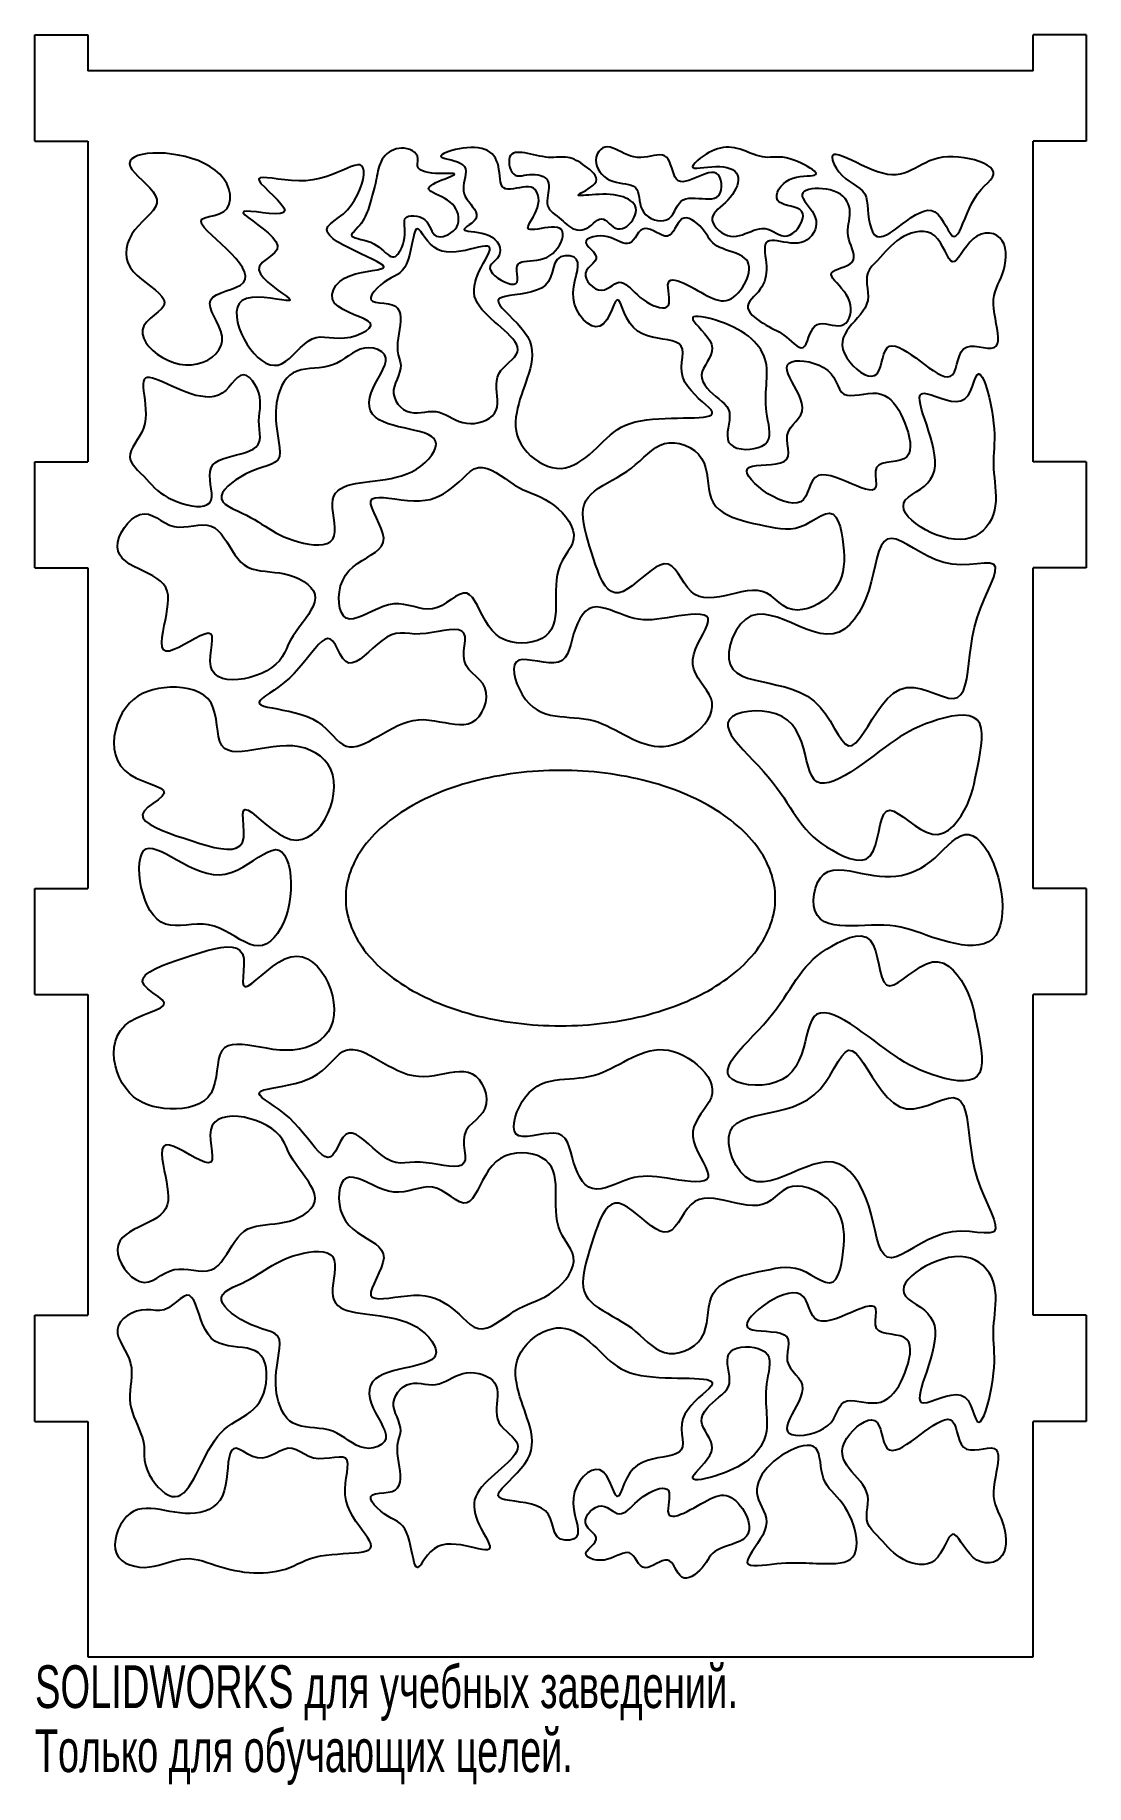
# Model space of a CAD drawing. Extents: x -60 to 60, y -100 to 98.
import ezdxf
from ezdxf.enums import TextEntityAlignment as Align

# ---------------------------------------------------------------- set-up
doc = ezdxf.new("R2010")
doc.units = 0
doc.layers.get('0').update_dxf_attribs({"linetype": 'CONTINUOUS'})

msp = doc.modelspace()

# ---------------------------------------------------------------- texts
at = {"color": 7, "linetype": 'CONTINUOUS'}
for s, width, p in [('SOLIDWORKS для учебных заведений.', 0.668182, (-59.5, -93.11)), ('Только для обучающих целей.', 0.661111, (-59.5, -100.36))]:
    msp.add_text(s, height=4.8336, dxfattribs=dict(at, width=width)).set_placement(p, align=Align.BOTTOM_LEFT)

# ---------------------------------------------------------------- linework, layer by layer
at = {"color": 7, "linetype": 'CONTINUOUS'}
for p, q in [((-59.5, 97.67), (-53.5, 97.67)), ((-59.5, 85.67), (-59.5, 97.67)), ((59.5, 97.67), (53.5, 97.67)), ((59.5, 97.67), (59.5, 85.67)), ((53.5, 93.63), (-53.5, 93.63)), ((-59.5, 85.67), (-53.5, 85.67)), ((-53.5, 85.67), (-53.5, 49.37)), ((53.5, 49.37), (53.5, 85.67)), ((59.5, 85.67), (53.5, 85.67)), ((-59.5, 49.37), (-53.5, 49.37)), ((-59.5, 37.37), (-59.5, 49.37)), ((59.5, 49.37), (53.5, 49.37)), ((59.5, 49.37), (59.5, 37.37)), ((-59.5, 37.37), (-53.5, 37.37)), ((-53.5, 37.37), (-53.5, 1.08)), ((53.5, 1.08), (53.5, 37.37)), ((59.5, 37.37), (53.5, 37.37)), ((-59.5, 1.08), (-53.5, 1.08)), ((-59.5, -10.92), (-59.5, 1.08)), ((59.5, 1.08), (53.5, 1.08)), ((59.5, 1.08), (59.5, -10.92)), ((-59.5, -10.92), (-53.5, -10.92)), ((-53.5, -10.92), (-53.5, -47.22)), ((53.5, -47.22), (53.5, -10.92)), ((59.5, -10.92), (53.5, -10.92)), ((-59.5, -47.22), (-53.5, -47.22)), ((-59.5, -59.22), (-59.5, -47.22)), ((59.5, -47.22), (53.5, -47.22)), ((59.5, -47.22), (59.5, -59.22)), ((-59.5, -59.22), (-53.5, -59.22)), ((-53.5, -59.22), (-53.5, -85.86)), ((53.5, -85.86), (53.5, -59.22)), ((59.5, -59.22), (53.5, -59.22)), ((-53.5, -85.86), (53.5, -85.86))]:
    msp.add_line(p, q, dxfattribs=at)
for points in [[(-48.73, 82.79), (-48.52, 82.44), (-48.2, 82.06), (-47.81, 81.66), (-47.36, 81.24), (-46.91, 80.8), (-46.48, 80.36), (-46.12, 79.92), (-45.84, 79.47), (-45.7, 79.04), (-45.71, 78.62), (-45.86, 78.21), (-46.13, 77.8), (-46.49, 77.39), (-46.91, 76.97), (-47.35, 76.54), (-47.78, 76.09), (-48.18, 75.62), (-48.52, 75.12), (-48.8, 74.6), (-49.01, 74.06), (-49.13, 73.51), (-49.17, 72.97), (-49.12, 72.43), (-48.98, 71.9), (-48.72, 71.4), (-48.37, 70.92), (-47.93, 70.46), (-47.44, 70.02), (-46.92, 69.61), (-46.4, 69.21), (-45.91, 68.82), (-45.48, 68.45), (-45.14, 68.08), (-44.91, 67.73), (-44.82, 67.38), (-44.9, 67.03), (-45.16, 66.68), (-45.55, 66.33), (-46, 65.97), (-46.46, 65.59), (-46.87, 65.18), (-47.17, 64.76), (-47.31, 64.3), (-47.32, 63.83), (-47.19, 63.34), (-46.94, 62.86), (-46.6, 62.4), (-46.16, 61.95), (-45.65, 61.54), (-45.08, 61.17), (-44.46, 60.86), (-43.8, 60.61), (-43.13, 60.43), (-42.45, 60.35), (-41.78, 60.35), (-41.13, 60.45), (-40.51, 60.63), (-39.94, 60.89), (-39.44, 61.22), (-39.01, 61.6), (-38.67, 62.04), (-38.43, 62.52), (-38.31, 63.03), (-38.32, 63.57), (-38.46, 64.14), (-38.67, 64.7), (-38.94, 65.27), (-39.21, 65.82), (-39.46, 66.34), (-39.63, 66.84), (-39.7, 67.28), (-39.61, 67.67), (-39.35, 67.99), (-38.94, 68.26), (-38.43, 68.49), (-37.85, 68.7), (-37.26, 68.9), (-36.71, 69.12), (-36.23, 69.36), (-35.89, 69.65), (-35.71, 70.01), (-35.68, 70.41), (-35.79, 70.86), (-36.02, 71.34), (-36.35, 71.85), (-36.77, 72.38), (-37.26, 72.92), (-37.8, 73.47), (-38.37, 74), (-38.94, 74.52), (-39.48, 75.02), (-39.96, 75.48), (-40.35, 75.9), (-40.6, 76.27), (-40.69, 76.58), (-40.59, 76.82), (-40.28, 76.99), (-39.79, 77.12), (-39.22, 77.25), (-38.63, 77.42), (-38.12, 77.68), (-37.74, 78.05), (-37.51, 78.52), (-37.4, 79.07), (-37.41, 79.65), (-37.55, 80.26), (-37.79, 80.86), (-38.14, 81.42), (-38.58, 81.92), (-39.1, 82.38), (-39.69, 82.78), (-40.34, 83.14), (-41.04, 83.45), (-41.77, 83.7), (-42.51, 83.91), (-43.27, 84.08), (-44.03, 84.2), (-44.77, 84.28), (-45.49, 84.31), (-46.16, 84.3), (-46.79, 84.25), (-47.35, 84.15), (-47.84, 84.02), (-48.24, 83.85), (-48.54, 83.64), (-48.73, 83.39), (-48.8, 83.11)], [(-20.02, 83.83), (-20.18, 83.6), (-20.31, 83.36), (-20.42, 83.1), (-20.52, 82.84), (-20.6, 82.57), (-20.67, 82.29), (-20.73, 82), (-20.79, 81.72), (-20.84, 81.43), (-20.9, 81.14), (-20.96, 80.86), (-21.03, 80.58), (-21.09, 80.3), (-21.16, 80.03), (-21.24, 79.76), (-21.31, 79.49), (-21.39, 79.22), (-21.46, 78.95), (-21.54, 78.69), (-21.62, 78.42), (-21.7, 78.16), (-21.79, 77.9), (-21.88, 77.64), (-21.99, 77.39), (-22.11, 77.14), (-22.24, 76.89), (-22.38, 76.64), (-22.54, 76.39), (-22.73, 76.15), (-22.93, 75.91), (-23.15, 75.68), (-23.38, 75.45), (-23.57, 75.24), (-23.66, 75.07), (-23.62, 74.92), (-23.48, 74.81), (-23.25, 74.71), (-22.95, 74.63), (-22.61, 74.54), (-22.23, 74.45), (-21.85, 74.34), (-21.48, 74.21), (-21.13, 74.04), (-20.82, 73.85), (-20.53, 73.65), (-20.27, 73.44), (-20.03, 73.23), (-19.81, 73.03), (-19.6, 72.86), (-19.41, 72.71), (-19.22, 72.61), (-19.04, 72.55), (-18.87, 72.56), (-18.69, 72.62), (-18.53, 72.75), (-18.36, 72.92), (-18.21, 73.15), (-18.07, 73.41), (-17.94, 73.7), (-17.83, 74.02), (-17.74, 74.35), (-17.67, 74.7), (-17.63, 75.05), (-17.61, 75.4), (-17.62, 75.75), (-17.65, 76.08), (-17.68, 76.38), (-17.68, 76.65), (-17.61, 76.87), (-17.45, 77.04), (-17.21, 77.15), (-16.92, 77.22), (-16.6, 77.22), (-16.26, 77.18), (-15.92, 77.09), (-15.61, 76.95), (-15.35, 76.76), (-15.14, 76.53), (-14.97, 76.27), (-14.82, 76), (-14.69, 75.73), (-14.56, 75.48), (-14.42, 75.25), (-14.26, 75.06), (-14.06, 74.92), (-13.82, 74.85), (-13.56, 74.84), (-13.27, 74.88), (-12.97, 74.97), (-12.68, 75.11), (-12.4, 75.28), (-12.14, 75.48), (-11.92, 75.71), (-11.75, 75.96), (-11.63, 76.23), (-11.56, 76.51), (-11.53, 76.8), (-11.54, 77.1), (-11.6, 77.4), (-11.7, 77.69), (-11.84, 77.98), (-12.02, 78.26), (-12.24, 78.52), (-12.5, 78.76), (-12.79, 78.99), (-13.11, 79.18), (-13.44, 79.36), (-13.78, 79.52), (-14.1, 79.67), (-14.39, 79.81), (-14.63, 79.94), (-14.81, 80.07), (-14.92, 80.2), (-14.93, 80.34), (-14.84, 80.49), (-14.66, 80.64), (-14.41, 80.8), (-14.11, 80.96), (-13.77, 81.11), (-13.42, 81.26), (-13.07, 81.41), (-12.73, 81.54), (-12.44, 81.66), (-12.21, 81.77), (-12.05, 81.85), (-11.99, 81.92), (-12.03, 81.96), (-12.17, 81.98), (-12.39, 81.99), (-12.67, 81.99), (-13, 81.99), (-13.37, 81.99), (-13.77, 82), (-14.17, 82.01), (-14.58, 82.04), (-14.97, 82.09), (-15.32, 82.17), (-15.64, 82.28), (-15.89, 82.42), (-16.08, 82.6), (-16.18, 82.82), (-16.19, 83.09), (-16.17, 83.38), (-16.16, 83.68), (-16.2, 83.95), (-16.33, 84.19), (-16.53, 84.4), (-16.77, 84.57), (-17.06, 84.7), (-17.37, 84.8), (-17.69, 84.85), (-18, 84.86), (-18.3, 84.84), (-18.6, 84.78), (-18.88, 84.68), (-19.15, 84.56), (-19.4, 84.41), (-19.63, 84.24), (-19.84, 84.05)], [(-13.46, 83.83), (-13.3, 83.75), (-13.05, 83.68), (-12.74, 83.6), (-12.39, 83.53), (-12.03, 83.43), (-11.68, 83.32), (-11.35, 83.18), (-11.08, 83.01), (-10.88, 82.79), (-10.76, 82.53), (-10.73, 82.24), (-10.75, 81.92), (-10.8, 81.58), (-10.87, 81.25), (-10.93, 80.92), (-10.98, 80.6), (-11, 80.29), (-10.98, 79.99), (-10.91, 79.69), (-10.78, 79.39), (-10.6, 79.1), (-10.39, 78.81), (-10.16, 78.52), (-9.95, 78.23), (-9.75, 77.95), (-9.6, 77.67), (-9.51, 77.4), (-9.5, 77.13), (-9.59, 76.88), (-9.78, 76.63), (-10.05, 76.39), (-10.34, 76.17), (-10.61, 75.98), (-10.81, 75.81), (-10.9, 75.69), (-10.86, 75.59), (-10.7, 75.53), (-10.45, 75.48), (-10.12, 75.43), (-9.74, 75.38), (-9.33, 75.32), (-8.9, 75.24), (-8.48, 75.13), (-8.08, 74.98), (-7.73, 74.78), (-7.43, 74.53), (-7.18, 74.25), (-7, 73.95), (-6.88, 73.63), (-6.83, 73.31), (-6.85, 73), (-6.94, 72.7), (-7.12, 72.43), (-7.35, 72.19), (-7.6, 71.96), (-7.82, 71.73), (-7.97, 71.5), (-7.99, 71.24), (-7.9, 70.97), (-7.71, 70.69), (-7.43, 70.41), (-7.1, 70.15), (-6.73, 69.91), (-6.35, 69.72), (-5.97, 69.57), (-5.61, 69.48), (-5.3, 69.47), (-5.06, 69.53), (-4.91, 69.7), (-4.85, 69.95), (-4.86, 70.27), (-4.9, 70.62), (-4.94, 70.97), (-4.96, 71.29), (-4.91, 71.55), (-4.79, 71.75), (-4.61, 71.89), (-4.38, 71.99), (-4.1, 72.05), (-3.78, 72.09), (-3.43, 72.12), (-3.07, 72.15), (-2.69, 72.2), (-2.3, 72.26), (-1.92, 72.36), (-1.55, 72.5), (-1.2, 72.7), (-0.88, 72.95), (-0.59, 73.23), (-0.33, 73.55), (-0.11, 73.88), (0.07, 74.22), (0.19, 74.56), (0.26, 74.88), (0.28, 75.18), (0.22, 75.43), (0.1, 75.64), (-0.09, 75.79), (-0.35, 75.88), (-0.67, 75.92), (-1.03, 75.91), (-1.41, 75.88), (-1.81, 75.83), (-2.2, 75.76), (-2.58, 75.71), (-2.92, 75.66), (-3.22, 75.64), (-3.45, 75.65), (-3.61, 75.7), (-3.68, 75.81), (-3.67, 75.98), (-3.59, 76.2), (-3.46, 76.45), (-3.29, 76.75), (-3.1, 77.07), (-2.91, 77.42), (-2.74, 77.78), (-2.6, 78.16), (-2.51, 78.54), (-2.47, 78.91), (-2.48, 79.27), (-2.55, 79.6), (-2.67, 79.89), (-2.84, 80.14), (-3.05, 80.32), (-3.31, 80.43), (-3.61, 80.48), (-3.93, 80.48), (-4.28, 80.45), (-4.63, 80.39), (-4.99, 80.32), (-5.33, 80.26), (-5.66, 80.23), (-5.96, 80.22), (-6.22, 80.26), (-6.43, 80.37), (-6.59, 80.54), (-6.7, 80.77), (-6.78, 81.05), (-6.84, 81.37), (-6.88, 81.72), (-6.92, 82.07), (-6.97, 82.44), (-7.03, 82.79), (-7.11, 83.12), (-7.23, 83.43), (-7.37, 83.72), (-7.55, 83.98), (-7.75, 84.22), (-7.99, 84.42), (-8.27, 84.59), (-8.58, 84.73), (-8.92, 84.83), (-9.31, 84.9), (-9.72, 84.93), (-10.15, 84.93), (-10.6, 84.91), (-11.04, 84.86), (-11.48, 84.79), (-11.9, 84.7), (-12.29, 84.61), (-12.65, 84.5), (-12.96, 84.38), (-13.21, 84.26), (-13.4, 84.15), (-13.51, 84.03), (-13.53, 83.93)], [(-5.76, 83.83), (-5.82, 83.58), (-5.83, 83.29), (-5.81, 82.99), (-5.75, 82.68), (-5.64, 82.39), (-5.51, 82.14), (-5.34, 81.94), (-5.14, 81.81), (-4.91, 81.74), (-4.66, 81.72), (-4.39, 81.74), (-4.1, 81.79), (-3.8, 81.84), (-3.49, 81.88), (-3.17, 81.9), (-2.85, 81.9), (-2.54, 81.85), (-2.25, 81.78), (-1.98, 81.66), (-1.75, 81.52), (-1.56, 81.35), (-1.42, 81.14), (-1.34, 80.91), (-1.31, 80.65), (-1.32, 80.38), (-1.35, 80.09), (-1.4, 79.79), (-1.45, 79.49), (-1.49, 79.2), (-1.51, 78.91), (-1.51, 78.63), (-1.46, 78.37), (-1.37, 78.14), (-1.23, 77.92), (-1.05, 77.72), (-0.85, 77.53), (-0.63, 77.35), (-0.39, 77.17), (-0.16, 76.99), (0.07, 76.8), (0.29, 76.61), (0.5, 76.42), (0.7, 76.24), (0.92, 76.07), (1.14, 75.92), (1.37, 75.79), (1.62, 75.69), (1.89, 75.62), (2.17, 75.6), (2.45, 75.62), (2.73, 75.69), (3, 75.81), (3.26, 75.97), (3.5, 76.16), (3.74, 76.36), (3.97, 76.55), (4.19, 76.71), (4.41, 76.82), (4.63, 76.86), (4.85, 76.82), (5.06, 76.71), (5.28, 76.55), (5.51, 76.35), (5.74, 76.15), (5.98, 75.97), (6.22, 75.82), (6.48, 75.73), (6.74, 75.72), (7.01, 75.77), (7.28, 75.89), (7.53, 76.05), (7.77, 76.26), (7.99, 76.5), (8.19, 76.76), (8.35, 77.04), (8.47, 77.32), (8.54, 77.6), (8.56, 77.86), (8.52, 78.11), (8.44, 78.34), (8.32, 78.55), (8.15, 78.74), (7.94, 78.92), (7.69, 79.08), (7.41, 79.22), (7.1, 79.34), (6.76, 79.44), (6.4, 79.52), (6.02, 79.58), (5.62, 79.62), (5.21, 79.64), (4.79, 79.64), (4.37, 79.63), (3.96, 79.61), (3.57, 79.58), (3.21, 79.55), (2.88, 79.53), (2.59, 79.51), (2.35, 79.49), (2.16, 79.49), (2.04, 79.51), (1.99, 79.54), (2.02, 79.6), (2.14, 79.69), (2.33, 79.8), (2.57, 79.93), (2.85, 80.09), (3.13, 80.26), (3.41, 80.45), (3.67, 80.65), (3.87, 80.86), (4.02, 81.09), (4.07, 81.31), (4.04, 81.54), (3.93, 81.77), (3.77, 82), (3.56, 82.22), (3.32, 82.44), (3.06, 82.65), (2.79, 82.84), (2.54, 83.03), (2.29, 83.19), (2.04, 83.35), (1.79, 83.48), (1.55, 83.6), (1.31, 83.69), (1.07, 83.77), (0.83, 83.82), (0.58, 83.85), (0.33, 83.86), (0.07, 83.86), (-0.2, 83.84), (-0.47, 83.83), (-0.75, 83.82), (-1.05, 83.81), (-1.35, 83.82), (-1.67, 83.86), (-2, 83.91), (-2.34, 83.97), (-2.68, 84.04), (-3.03, 84.12), (-3.37, 84.19), (-3.7, 84.26), (-4.02, 84.32), (-4.33, 84.37), (-4.62, 84.39), (-4.88, 84.39), (-5.13, 84.36), (-5.34, 84.29), (-5.52, 84.18), (-5.66, 84.03)], [(4.05, 83.83), (4.01, 83.49), (4.03, 83.15), (4.11, 82.82), (4.25, 82.5), (4.44, 82.19), (4.67, 81.91), (4.94, 81.65), (5.24, 81.43), (5.57, 81.25), (5.92, 81.11), (6.29, 81.01), (6.66, 80.94), (7.02, 80.88), (7.37, 80.82), (7.71, 80.76), (8.01, 80.68), (8.27, 80.57), (8.49, 80.41), (8.65, 80.2), (8.76, 79.94), (8.84, 79.63), (8.9, 79.3), (8.95, 78.95), (9.02, 78.6), (9.11, 78.24), (9.23, 77.91), (9.42, 77.6), (9.66, 77.33), (9.95, 77.09), (10.28, 76.9), (10.63, 76.76), (10.99, 76.67), (11.36, 76.64), (11.7, 76.67), (12.02, 76.76), (12.3, 76.92), (12.53, 77.14), (12.73, 77.41), (12.9, 77.71), (13.07, 78.02), (13.24, 78.33), (13.43, 78.61), (13.64, 78.84), (13.9, 79.02), (14.2, 79.13), (14.53, 79.19), (14.89, 79.21), (15.26, 79.21), (15.65, 79.18), (16.03, 79.15), (16.41, 79.12), (16.78, 79.12), (17.12, 79.14), (17.43, 79.21), (17.7, 79.33), (17.92, 79.52), (18.08, 79.78), (18.19, 80.11), (18.24, 80.48), (18.23, 80.86), (18.16, 81.24), (18.05, 81.57), (17.88, 81.84), (17.66, 82.01), (17.4, 82.1), (17.1, 82.11), (16.77, 82.06), (16.41, 81.96), (16.04, 81.82), (15.66, 81.66), (15.28, 81.5), (14.9, 81.35), (14.53, 81.21), (14.18, 81.12), (13.86, 81.07), (13.57, 81.09), (13.33, 81.18), (13.12, 81.37), (12.96, 81.63), (12.82, 81.94), (12.7, 82.29), (12.59, 82.65), (12.47, 83.01), (12.34, 83.34), (12.19, 83.63), (12.01, 83.85), (11.79, 84), (11.53, 84.08), (11.24, 84.1), (10.92, 84.08), (10.58, 84.03), (10.22, 83.97), (9.85, 83.9), (9.47, 83.85), (9.08, 83.81), (8.7, 83.82), (8.32, 83.87), (7.95, 83.97), (7.58, 84.1), (7.22, 84.26), (6.88, 84.43), (6.54, 84.6), (6.22, 84.75), (5.91, 84.88), (5.61, 84.97), (5.32, 85.01), (5.05, 84.99), (4.79, 84.9), (4.55, 84.72), (4.34, 84.47), (4.17, 84.17)], [(20.01, 84.84), (19.69, 84.91), (19.37, 84.95), (19.06, 84.97), (18.74, 84.96), (18.42, 84.93), (18.1, 84.87), (17.78, 84.79), (17.46, 84.68), (17.13, 84.54), (16.81, 84.37), (16.48, 84.18), (16.15, 83.96), (15.82, 83.72), (15.51, 83.45), (15.24, 83.19), (15.05, 82.96), (14.96, 82.78), (15.02, 82.67), (15.18, 82.61), (15.45, 82.6), (15.8, 82.62), (16.21, 82.67), (16.66, 82.72), (17.12, 82.76), (17.59, 82.79), (18.04, 82.79), (18.46, 82.75), (18.85, 82.68), (19.19, 82.58), (19.49, 82.43), (19.73, 82.26), (19.92, 82.05), (20.05, 81.81), (20.12, 81.54), (20.12, 81.25), (20.08, 80.94), (19.99, 80.61), (19.85, 80.28), (19.67, 79.94), (19.46, 79.61), (19.22, 79.29), (18.95, 78.99), (18.67, 78.71), (18.38, 78.44), (18.09, 78.19), (17.82, 77.95), (17.58, 77.7), (17.38, 77.46), (17.24, 77.21), (17.17, 76.95), (17.19, 76.68), (17.28, 76.39), (17.44, 76.1), (17.66, 75.82), (17.93, 75.56), (18.23, 75.33), (18.56, 75.14), (18.9, 74.99), (19.25, 74.91), (19.59, 74.88), (19.93, 74.91), (20.26, 74.97), (20.59, 75.07), (20.92, 75.19), (21.25, 75.32), (21.57, 75.45), (21.89, 75.57), (22.21, 75.67), (22.53, 75.74), (22.84, 75.78), (23.16, 75.77), (23.47, 75.69), (23.78, 75.57), (24.09, 75.42), (24.4, 75.25), (24.72, 75.1), (25.03, 74.98), (25.35, 74.92), (25.67, 74.93), (25.99, 75.04), (26.31, 75.23), (26.61, 75.48), (26.88, 75.79), (27.11, 76.13), (27.29, 76.48), (27.41, 76.84), (27.46, 77.18), (27.42, 77.48), (27.3, 77.73), (27.08, 77.93), (26.79, 78.08), (26.45, 78.2), (26.08, 78.3), (25.7, 78.39), (25.34, 78.49), (25.02, 78.62), (24.76, 78.77), (24.57, 78.98), (24.49, 79.24), (24.49, 79.54), (24.57, 79.87), (24.73, 80.21), (24.95, 80.53), (25.23, 80.84), (25.56, 81.1), (25.93, 81.31), (26.32, 81.47), (26.73, 81.58), (27.15, 81.65), (27.55, 81.7), (27.92, 81.73), (28.25, 81.75), (28.53, 81.78), (28.75, 81.82), (28.88, 81.88), (28.93, 81.98), (28.88, 82.1), (28.75, 82.25), (28.55, 82.43), (28.28, 82.61), (27.97, 82.8), (27.62, 82.99), (27.23, 83.18), (26.82, 83.36), (26.4, 83.52), (25.97, 83.65), (25.56, 83.76), (25.16, 83.83), (24.79, 83.86), (24.44, 83.86), (24.1, 83.85), (23.79, 83.83), (23.47, 83.82), (23.17, 83.83), (22.86, 83.87), (22.55, 83.94), (22.23, 84.03), (21.92, 84.14), (21.6, 84.27), (21.28, 84.39), (20.97, 84.52), (20.65, 84.64), (20.33, 84.75)], [(30.74, 83.83), (30.8, 83.5), (30.96, 83.09), (31.21, 82.63), (31.52, 82.18), (31.89, 81.76), (32.29, 81.41), (32.7, 81.11), (33.12, 80.84), (33.52, 80.58), (33.88, 80.31), (34.2, 80.03), (34.44, 79.71), (34.6, 79.33), (34.7, 78.9), (34.75, 78.43), (34.78, 77.92), (34.83, 77.38), (34.91, 76.83), (35.01, 76.29), (35.16, 75.8), (35.34, 75.39), (35.57, 75.07), (35.84, 74.88), (36.16, 74.82), (36.52, 74.89), (36.91, 75.05), (37.33, 75.29), (37.78, 75.59), (38.25, 75.93), (38.73, 76.29), (39.22, 76.65), (39.71, 77), (40.19, 77.31), (40.67, 77.56), (41.14, 77.75), (41.59, 77.83), (42.01, 77.81), (42.4, 77.65), (42.76, 77.35), (43.08, 76.96), (43.38, 76.5), (43.65, 76.02), (43.9, 75.58), (44.14, 75.21), (44.36, 74.96), (44.56, 74.87), (44.76, 74.94), (44.96, 75.14), (45.16, 75.45), (45.36, 75.86), (45.57, 76.35), (45.8, 76.89), (46.04, 77.47), (46.3, 78.06), (46.59, 78.64), (46.9, 79.2), (47.26, 79.72), (47.63, 80.18), (48.02, 80.59), (48.37, 80.95), (48.68, 81.28), (48.91, 81.59), (49.03, 81.88), (49.02, 82.17), (48.89, 82.44), (48.65, 82.7), (48.32, 82.94), (47.9, 83.16), (47.42, 83.36), (46.88, 83.53), (46.3, 83.67), (45.69, 83.78), (45.08, 83.86), (44.46, 83.89), (43.86, 83.88), (43.29, 83.83), (42.76, 83.73), (42.26, 83.59), (41.79, 83.41), (41.35, 83.22), (40.93, 83.01), (40.52, 82.79), (40.12, 82.58), (39.72, 82.38), (39.31, 82.2), (38.9, 82.04), (38.47, 81.93), (38.01, 81.86), (37.53, 81.85), (37.02, 81.9), (36.47, 82.02), (35.89, 82.2), (35.29, 82.42), (34.69, 82.68), (34.08, 82.95), (33.5, 83.23), (32.94, 83.49), (32.42, 83.73), (31.95, 83.93), (31.54, 84.08), (31.21, 84.16), (30.95, 84.15), (30.79, 84.05)], [(-34.13, 81.19), (-33.91, 80.87), (-33.53, 80.47), (-33.05, 80), (-32.53, 79.51), (-32.03, 79.01), (-31.61, 78.54), (-31.31, 78.12), (-31.21, 77.79), (-31.35, 77.57), (-31.73, 77.46), (-32.29, 77.44), (-32.97, 77.48), (-33.7, 77.56), (-34.42, 77.64), (-35.06, 77.71), (-35.57, 77.73), (-35.87, 77.68), (-35.92, 77.54), (-35.73, 77.31), (-35.36, 77), (-34.85, 76.63), (-34.27, 76.2), (-33.67, 75.75), (-33.09, 75.27), (-32.59, 74.78), (-32.22, 74.3), (-32.03, 73.83), (-32.08, 73.4), (-32.38, 73.01), (-32.83, 72.64), (-33.33, 72.28), (-33.78, 71.91), (-34.09, 71.52), (-34.15, 71.1), (-33.98, 70.64), (-33.63, 70.17), (-33.14, 69.7), (-32.58, 69.24), (-32, 68.81), (-31.46, 68.43), (-31.01, 68.11), (-30.71, 67.86), (-30.6, 67.69), (-30.73, 67.63), (-31.06, 67.64), (-31.54, 67.7), (-32.15, 67.79), (-32.83, 67.88), (-33.55, 67.96), (-34.27, 67.99), (-34.95, 67.97), (-35.55, 67.86), (-36.03, 67.64), (-36.37, 67.3), (-36.58, 66.86), (-36.68, 66.35), (-36.66, 65.77), (-36.56, 65.15), (-36.38, 64.51), (-36.13, 63.87), (-35.83, 63.24), (-35.48, 62.65), (-35.1, 62.1), (-34.69, 61.61), (-34.26, 61.18), (-33.81, 60.82), (-33.35, 60.54), (-32.88, 60.36), (-32.42, 60.29), (-31.96, 60.32), (-31.52, 60.48), (-31.09, 60.74), (-30.67, 61.07), (-30.25, 61.46), (-29.84, 61.88), (-29.42, 62.29), (-29, 62.68), (-28.57, 63.02), (-28.13, 63.28), (-27.68, 63.44), (-27.21, 63.5), (-26.72, 63.49), (-26.2, 63.44), (-25.65, 63.38), (-25.07, 63.35), (-24.45, 63.38), (-23.79, 63.49), (-23.14, 63.67), (-22.53, 63.92), (-22.02, 64.2), (-21.65, 64.49), (-21.47, 64.78), (-21.53, 65.05), (-21.79, 65.3), (-22.22, 65.53), (-22.77, 65.77), (-23.38, 66.02), (-24.01, 66.29), (-24.62, 66.59), (-25.15, 66.93), (-25.57, 67.32), (-25.81, 67.77), (-25.86, 68.29), (-25.72, 68.82), (-25.43, 69.33), (-25, 69.78), (-24.46, 70.14), (-23.85, 70.42), (-23.2, 70.63), (-22.53, 70.79), (-21.88, 70.92), (-21.28, 71.02), (-20.77, 71.11), (-20.36, 71.2), (-20.1, 71.3), (-20.02, 71.44), (-20.13, 71.61), (-20.4, 71.81), (-20.81, 72.05), (-21.34, 72.31), (-21.95, 72.6), (-22.61, 72.91), (-23.29, 73.24), (-23.98, 73.57), (-24.63, 73.92), (-25.23, 74.27), (-25.73, 74.62), (-26.13, 74.97), (-26.37, 75.32), (-26.45, 75.66), (-26.33, 75.98), (-26.04, 76.3), (-25.62, 76.64), (-25.13, 77), (-24.62, 77.41), (-24.13, 77.89), (-23.69, 78.42), (-23.31, 78.99), (-22.98, 79.59), (-22.71, 80.19), (-22.5, 80.77), (-22.36, 81.33), (-22.28, 81.83), (-22.27, 82.26), (-22.33, 82.6), (-22.46, 82.84), (-22.67, 82.96), (-22.95, 82.97), (-23.3, 82.9), (-23.71, 82.77), (-24.18, 82.58), (-24.71, 82.35), (-25.28, 82.11), (-25.91, 81.86), (-26.58, 81.63), (-27.29, 81.42), (-28.04, 81.27), (-28.82, 81.18), (-29.63, 81.16), (-30.44, 81.2), (-31.22, 81.27), (-31.96, 81.36), (-32.64, 81.45), (-33.22, 81.52), (-33.68, 81.54), (-34, 81.51), (-34.16, 81.4)], [(27.35, 79.61), (27.37, 79.41), (27.46, 79.17), (27.62, 78.92), (27.82, 78.65), (28.05, 78.35), (28.28, 78.04), (28.51, 77.72), (28.7, 77.38), (28.85, 77.03), (28.94, 76.68), (28.96, 76.31), (28.92, 75.96), (28.82, 75.61), (28.66, 75.28), (28.46, 74.97), (28.21, 74.7), (27.92, 74.48), (27.6, 74.3), (27.25, 74.18), (26.88, 74.11), (26.49, 74.1), (26.09, 74.12), (25.69, 74.17), (25.3, 74.23), (24.91, 74.3), (24.55, 74.36), (24.22, 74.4), (23.92, 74.42), (23.66, 74.39), (23.45, 74.31), (23.29, 74.17), (23.19, 73.97), (23.14, 73.7), (23.14, 73.39), (23.15, 73.04), (23.19, 72.67), (23.24, 72.28), (23.28, 71.88), (23.31, 71.49), (23.32, 71.11), (23.3, 70.76), (23.25, 70.42), (23.18, 70.09), (23.08, 69.78), (22.95, 69.48), (22.79, 69.18), (22.61, 68.9), (22.4, 68.62), (22.15, 68.35), (21.9, 68.09), (21.65, 67.82), (21.44, 67.56), (21.28, 67.3), (21.2, 67.03), (21.21, 66.76), (21.31, 66.5), (21.48, 66.23), (21.71, 65.97), (21.98, 65.72), (22.29, 65.48), (22.62, 65.25), (22.96, 65.04), (23.29, 64.84), (23.6, 64.67), (23.9, 64.51), (24.19, 64.36), (24.47, 64.21), (24.74, 64.06), (25.02, 63.89), (25.29, 63.7), (25.57, 63.49), (25.86, 63.24), (26.16, 62.97), (26.46, 62.71), (26.74, 62.49), (27.01, 62.33), (27.25, 62.26), (27.47, 62.31), (27.65, 62.48), (27.81, 62.73), (27.95, 63.06), (28.09, 63.42), (28.24, 63.8), (28.4, 64.16), (28.59, 64.48), (28.8, 64.75), (29.06, 64.92), (29.36, 65), (29.68, 65.02), (30.03, 64.98), (30.4, 64.92), (30.76, 64.85), (31.12, 64.79), (31.46, 64.76), (31.78, 64.79), (32.07, 64.89), (32.32, 65.07), (32.53, 65.31), (32.69, 65.61), (32.8, 65.96), (32.87, 66.34), (32.88, 66.73), (32.83, 67.14), (32.73, 67.55), (32.57, 67.94), (32.35, 68.31), (32.1, 68.66), (31.83, 69), (31.55, 69.31), (31.28, 69.61), (31.04, 69.88), (30.85, 70.13), (30.72, 70.36), (30.66, 70.57), (30.7, 70.75), (30.85, 70.91), (31.09, 71.05), (31.4, 71.18), (31.75, 71.31), (32.12, 71.45), (32.47, 71.6), (32.78, 71.77), (33.01, 71.98), (33.16, 72.22), (33.21, 72.5), (33.2, 72.8), (33.13, 73.13), (33.02, 73.48), (32.9, 73.84), (32.77, 74.2), (32.66, 74.57), (32.58, 74.93), (32.54, 75.28), (32.54, 75.63), (32.57, 75.96), (32.61, 76.29), (32.67, 76.62), (32.72, 76.94), (32.75, 77.27), (32.76, 77.59), (32.74, 77.92), (32.67, 78.25), (32.57, 78.57), (32.42, 78.88), (32.23, 79.17), (31.98, 79.43), (31.69, 79.66), (31.34, 79.85), (30.96, 80.01), (30.54, 80.13), (30.11, 80.22), (29.68, 80.27), (29.25, 80.3), (28.83, 80.29), (28.45, 80.25), (28.1, 80.18), (27.81, 80.08), (27.58, 79.95), (27.42, 79.8)], [(-21.46, 67.72), (-21.27, 67.54), (-20.93, 67.43), (-20.49, 67.36), (-20, 67.31), (-19.51, 67.24), (-19.06, 67.14), (-18.7, 66.97), (-18.44, 66.74), (-18.26, 66.45), (-18.16, 66.1), (-18.12, 65.71), (-18.13, 65.28), (-18.17, 64.83), (-18.24, 64.35), (-18.32, 63.86), (-18.39, 63.37), (-18.45, 62.87), (-18.47, 62.39), (-18.46, 61.93), (-18.39, 61.49), (-18.27, 61.08), (-18.16, 60.69), (-18.09, 60.3), (-18.12, 59.91), (-18.21, 59.52), (-18.35, 59.12), (-18.51, 58.72), (-18.67, 58.32), (-18.8, 57.92), (-18.89, 57.51), (-18.89, 57.1), (-18.81, 56.68), (-18.65, 56.28), (-18.41, 55.91), (-18.12, 55.58), (-17.78, 55.3), (-17.41, 55.09), (-17.01, 54.97), (-16.61, 54.91), (-16.19, 54.91), (-15.77, 54.95), (-15.35, 55), (-14.93, 55.05), (-14.51, 55.07), (-14.11, 55.05), (-13.73, 54.97), (-13.35, 54.84), (-12.99, 54.68), (-12.62, 54.49), (-12.25, 54.29), (-11.87, 54.11), (-11.48, 53.94), (-11.07, 53.81), (-10.63, 53.73), (-10.18, 53.7), (-9.72, 53.72), (-9.26, 53.8), (-8.82, 53.93), (-8.4, 54.1), (-8.03, 54.31), (-7.71, 54.57), (-7.46, 54.87), (-7.28, 55.2), (-7.18, 55.57), (-7.14, 55.96), (-7.14, 56.38), (-7.17, 56.81), (-7.2, 57.24), (-7.24, 57.68), (-7.25, 58.12), (-7.22, 58.54), (-7.13, 58.95), (-6.97, 59.33), (-6.74, 59.69), (-6.45, 60.02), (-6.13, 60.34), (-5.8, 60.64), (-5.49, 60.93), (-5.22, 61.22), (-5.01, 61.5), (-4.88, 61.79), (-4.84, 62.08), (-4.88, 62.38), (-4.99, 62.67), (-5.17, 62.98), (-5.4, 63.28), (-5.68, 63.6), (-5.99, 63.91), (-6.34, 64.23), (-6.71, 64.56), (-7.09, 64.89), (-7.47, 65.22), (-7.85, 65.56), (-8.22, 65.91), (-8.57, 66.26), (-8.89, 66.62), (-9.17, 66.98), (-9.41, 67.34), (-9.59, 67.72), (-9.72, 68.09), (-9.78, 68.48), (-9.79, 68.87), (-9.75, 69.27), (-9.67, 69.67), (-9.54, 70.08), (-9.38, 70.5), (-9.19, 70.93), (-8.97, 71.37), (-8.74, 71.81), (-8.5, 72.25), (-8.28, 72.66), (-8.11, 73.03), (-8.01, 73.33), (-8, 73.56), (-8.09, 73.7), (-8.28, 73.76), (-8.54, 73.77), (-8.88, 73.72), (-9.28, 73.64), (-9.73, 73.53), (-10.22, 73.42), (-10.74, 73.3), (-11.28, 73.21), (-11.83, 73.14), (-12.38, 73.11), (-12.91, 73.13), (-13.42, 73.22), (-13.89, 73.39), (-14.32, 73.65), (-14.71, 73.99), (-15.05, 74.37), (-15.35, 74.76), (-15.61, 75.13), (-15.83, 75.44), (-16.03, 75.65), (-16.19, 75.74), (-16.33, 75.68), (-16.45, 75.49), (-16.56, 75.18), (-16.66, 74.79), (-16.76, 74.33), (-16.86, 73.82), (-16.97, 73.29), (-17.1, 72.76), (-17.25, 72.25), (-17.42, 71.79), (-17.63, 71.38), (-17.88, 71.05), (-18.16, 70.79), (-18.47, 70.57), (-18.81, 70.37), (-19.17, 70.17), (-19.55, 69.95), (-19.95, 69.69), (-20.36, 69.38), (-20.75, 69.02), (-21.1, 68.65), (-21.35, 68.29), (-21.48, 67.97)], [(21.2, 72), (21.05, 72.23), (20.85, 72.43), (20.61, 72.61), (20.34, 72.76), (20.04, 72.9), (19.72, 73.02), (19.39, 73.14), (19.04, 73.25), (18.7, 73.37), (18.37, 73.49), (18.05, 73.63), (17.74, 73.78), (17.47, 73.95), (17.23, 74.15), (17.02, 74.37), (16.84, 74.62), (16.67, 74.9), (16.49, 75.18), (16.28, 75.48), (16.04, 75.78), (15.77, 76.07), (15.48, 76.34), (15.18, 76.57), (14.87, 76.76), (14.57, 76.89), (14.28, 76.96), (14, 76.95), (13.75, 76.85), (13.53, 76.65), (13.33, 76.39), (13.14, 76.08), (12.96, 75.77), (12.78, 75.46), (12.58, 75.2), (12.36, 75.01), (12.11, 74.91), (11.83, 74.92), (11.52, 75.01), (11.2, 75.15), (10.87, 75.32), (10.53, 75.49), (10.2, 75.64), (9.88, 75.74), (9.58, 75.78), (9.31, 75.71), (9.07, 75.54), (8.84, 75.3), (8.64, 75.01), (8.44, 74.71), (8.24, 74.44), (8.03, 74.23), (7.81, 74.1), (7.57, 74.06), (7.31, 74.08), (7.03, 74.16), (6.74, 74.27), (6.42, 74.41), (6.09, 74.56), (5.73, 74.7), (5.36, 74.82), (4.96, 74.91), (4.55, 74.94), (4.12, 74.92), (3.71, 74.84), (3.35, 74.72), (3.07, 74.56), (2.9, 74.37), (2.87, 74.15), (2.98, 73.91), (3.19, 73.65), (3.46, 73.39), (3.72, 73.12), (3.94, 72.84), (4.05, 72.58), (4.02, 72.32), (3.88, 72.07), (3.65, 71.82), (3.39, 71.56), (3.14, 71.29), (2.94, 71), (2.84, 70.7), (2.84, 70.37), (2.94, 70.04), (3.11, 69.72), (3.36, 69.42), (3.65, 69.16), (3.98, 68.96), (4.32, 68.83), (4.66, 68.79), (4.99, 68.84), (5.3, 68.97), (5.59, 69.15), (5.88, 69.33), (6.15, 69.51), (6.41, 69.63), (6.66, 69.68), (6.9, 69.66), (7.14, 69.58), (7.38, 69.44), (7.63, 69.26), (7.88, 69.04), (8.15, 68.79), (8.42, 68.53), (8.72, 68.26), (9.03, 67.98), (9.37, 67.72), (9.73, 67.48), (10.11, 67.26), (10.49, 67.07), (10.86, 66.93), (11.22, 66.83), (11.54, 66.79), (11.82, 66.81), (12.05, 66.9), (12.21, 67.06), (12.3, 67.31), (12.32, 67.62), (12.3, 67.97), (12.26, 68.34), (12.21, 68.71), (12.18, 69.07), (12.17, 69.38), (12.21, 69.64), (12.32, 69.82), (12.48, 69.92), (12.7, 69.95), (12.96, 69.93), (13.27, 69.86), (13.6, 69.74), (13.96, 69.59), (14.34, 69.41), (14.73, 69.2), (15.13, 68.99), (15.52, 68.77), (15.9, 68.56), (16.27, 68.35), (16.62, 68.16), (16.96, 68), (17.28, 67.85), (17.59, 67.73), (17.89, 67.65), (18.19, 67.59), (18.48, 67.58), (18.76, 67.62), (19.04, 67.7), (19.32, 67.83), (19.6, 68.01), (19.86, 68.23), (20.12, 68.49), (20.36, 68.77), (20.59, 69.09), (20.79, 69.42), (20.97, 69.76), (21.12, 70.11), (21.23, 70.45), (21.31, 70.8), (21.35, 71.13), (21.35, 71.45), (21.3, 71.74)], [(49.03, 67.72), (49.1, 68.18), (49.21, 68.62), (49.35, 69.02), (49.53, 69.42), (49.71, 69.82), (49.89, 70.23), (50.06, 70.65), (50.21, 71.11), (50.32, 71.6), (50.4, 72.1), (50.43, 72.6), (50.42, 73.09), (50.35, 73.56), (50.22, 74), (50.02, 74.39), (49.76, 74.72), (49.42, 74.97), (49.02, 75.15), (48.57, 75.24), (48.09, 75.23), (47.61, 75.13), (47.15, 74.92), (46.73, 74.61), (46.35, 74.22), (45.99, 73.79), (45.67, 73.34), (45.38, 72.91), (45.11, 72.53), (44.85, 72.23), (44.62, 72.04), (44.4, 72), (44.19, 72.12), (43.98, 72.38), (43.77, 72.75), (43.54, 73.19), (43.3, 73.67), (43.03, 74.14), (42.73, 74.57), (42.38, 74.93), (42, 75.19), (41.57, 75.36), (41.12, 75.43), (40.65, 75.43), (40.18, 75.36), (39.71, 75.24), (39.26, 75.07), (38.83, 74.86), (38.44, 74.63), (38.07, 74.37), (37.73, 74.09), (37.41, 73.79), (37.1, 73.48), (36.79, 73.16), (36.49, 72.83), (36.19, 72.5), (35.88, 72.16), (35.56, 71.82), (35.25, 71.49), (34.97, 71.13), (34.78, 70.76), (34.69, 70.35), (34.67, 69.91), (34.7, 69.46), (34.76, 68.99), (34.81, 68.53), (34.83, 68.07), (34.79, 67.63), (34.66, 67.21), (34.48, 66.8), (34.23, 66.41), (33.95, 66.03), (33.64, 65.66), (33.32, 65.29), (33, 64.93), (32.7, 64.56), (32.42, 64.18), (32.19, 63.79), (32.02, 63.4), (31.91, 62.98), (31.9, 62.55), (31.97, 62.09), (32.15, 61.62), (32.42, 61.14), (32.75, 60.68), (33.13, 60.24), (33.54, 59.85), (33.98, 59.52), (34.41, 59.26), (34.84, 59.1), (35.23, 59.05), (35.57, 59.12), (35.84, 59.33), (36.06, 59.67), (36.22, 60.1), (36.36, 60.59), (36.48, 61.09), (36.62, 61.56), (36.78, 61.97), (36.98, 62.28), (37.24, 62.46), (37.56, 62.51), (37.92, 62.46), (38.33, 62.32), (38.77, 62.09), (39.23, 61.81), (39.72, 61.48), (40.22, 61.12), (40.72, 60.75), (41.22, 60.37), (41.72, 60.02), (42.2, 59.69), (42.66, 59.41), (43.1, 59.19), (43.49, 59.04), (43.85, 58.99), (44.15, 59.05), (44.4, 59.23), (44.6, 59.54), (44.75, 59.95), (44.88, 60.41), (45.02, 60.91), (45.17, 61.38), (45.37, 61.81), (45.63, 62.15), (45.98, 62.36), (46.41, 62.45), (46.88, 62.45), (47.39, 62.39), (47.89, 62.31), (48.36, 62.24), (48.77, 62.22), (49.1, 62.29), (49.34, 62.46), (49.48, 62.72), (49.55, 63.06), (49.55, 63.47), (49.51, 63.94), (49.44, 64.45), (49.34, 64.99), (49.24, 65.55), (49.15, 66.11), (49.07, 66.67), (49.03, 67.21)], [(0, 72.55), (-0.37, 72.26), (-0.63, 71.84), (-0.8, 71.34), (-0.96, 70.8), (-1.13, 70.26), (-1.36, 69.77), (-1.71, 69.35), (-2.17, 69.03), (-2.71, 68.78), (-3.3, 68.59), (-3.93, 68.45), (-4.57, 68.35), (-5.18, 68.26), (-5.75, 68.18), (-6.25, 68.09), (-6.65, 67.98), (-6.92, 67.84), (-7.05, 67.65), (-7.02, 67.41), (-6.86, 67.11), (-6.59, 66.77), (-6.24, 66.39), (-5.83, 65.97), (-5.38, 65.52), (-4.92, 65.05), (-4.48, 64.56), (-4.07, 64.05), (-3.73, 63.54), (-3.48, 63.02), (-3.32, 62.5), (-3.23, 61.97), (-3.21, 61.45), (-3.25, 60.93), (-3.33, 60.41), (-3.45, 59.9), (-3.6, 59.39), (-3.76, 58.89), (-3.92, 58.4), (-4.09, 57.91), (-4.26, 57.42), (-4.43, 56.93), (-4.59, 56.44), (-4.73, 55.94), (-4.86, 55.44), (-4.96, 54.94), (-5.04, 54.42), (-5.09, 53.9), (-5.09, 53.38), (-5.03, 52.86), (-4.91, 52.35), (-4.72, 51.85), (-4.46, 51.36), (-4.15, 50.9), (-3.78, 50.46), (-3.38, 50.06), (-2.94, 49.69), (-2.47, 49.37), (-1.97, 49.1), (-1.47, 48.89), (-0.95, 48.73), (-0.44, 48.65), (0.07, 48.63), (0.57, 48.7), (1.05, 48.83), (1.52, 49.02), (1.98, 49.26), (2.43, 49.55), (2.87, 49.87), (3.29, 50.21), (3.71, 50.58), (4.11, 50.95), (4.5, 51.33), (4.88, 51.7), (5.26, 52.06), (5.64, 52.4), (6.03, 52.72), (6.44, 53.01), (6.88, 53.28), (7.35, 53.52), (7.88, 53.72), (8.45, 53.89), (9.08, 54.02), (9.74, 54.12), (10.43, 54.19), (11.14, 54.25), (11.85, 54.28), (12.56, 54.3), (13.26, 54.32), (13.94, 54.33), (14.57, 54.34), (15.17, 54.36), (15.7, 54.39), (16.18, 54.43), (16.57, 54.49), (16.88, 54.58), (17.09, 54.69), (17.19, 54.84), (17.18, 55.02), (17.04, 55.25), (16.79, 55.52), (16.46, 55.83), (16.07, 56.17), (15.64, 56.55), (15.2, 56.97), (14.78, 57.42), (14.4, 57.9), (14.08, 58.4), (13.85, 58.94), (13.73, 59.5), (13.71, 60.08), (13.75, 60.65), (13.81, 61.19), (13.85, 61.69), (13.81, 62.12), (13.67, 62.46), (13.42, 62.72), (13.07, 62.91), (12.64, 63.05), (12.14, 63.16), (11.59, 63.26), (11.02, 63.36), (10.42, 63.48), (9.84, 63.64), (9.27, 63.86), (8.73, 64.16), (8.25, 64.55), (7.84, 65.05), (7.5, 65.64), (7.22, 66.26), (6.99, 66.84), (6.79, 67.32), (6.61, 67.64), (6.43, 67.71), (6.24, 67.52), (6.03, 67.12), (5.8, 66.58), (5.53, 65.99), (5.23, 65.43), (4.87, 64.98), (4.46, 64.71), (4.01, 64.65), (3.54, 64.77), (3.06, 65.04), (2.61, 65.45), (2.2, 65.96), (1.86, 66.55), (1.6, 67.19), (1.47, 67.86), (1.45, 68.53), (1.52, 69.19), (1.64, 69.83), (1.78, 70.44), (1.91, 71), (1.98, 71.5), (1.97, 71.93), (1.83, 72.28), (1.54, 72.53), (1.07, 72.67), (0.51, 72.68)], [(19.09, 64.83), (18.56, 65.05), (18.01, 65.25), (17.46, 65.43), (16.93, 65.58), (16.43, 65.7), (15.98, 65.78), (15.59, 65.82), (15.28, 65.82), (15.07, 65.76), (14.97, 65.65), (15, 65.47), (15.14, 65.24), (15.37, 64.96), (15.66, 64.64), (15.98, 64.28), (16.31, 63.9), (16.62, 63.5), (16.89, 63.09), (17.08, 62.67), (17.17, 62.26), (17.15, 61.85), (17.03, 61.46), (16.84, 61.07), (16.62, 60.69), (16.4, 60.32), (16.19, 59.94), (16.04, 59.57), (15.97, 59.19), (16.01, 58.82), (16.13, 58.44), (16.33, 58.08), (16.6, 57.72), (16.91, 57.38), (17.24, 57.07), (17.59, 56.77), (17.94, 56.49), (18.27, 56.21), (18.57, 55.93), (18.82, 55.62), (19.01, 55.29), (19.12, 54.93), (19.15, 54.52), (19.12, 54.09), (19.05, 53.64), (18.98, 53.19), (18.92, 52.75), (18.89, 52.33), (18.93, 51.94), (19.04, 51.6), (19.27, 51.32), (19.59, 51.1), (19.98, 50.93), (20.44, 50.83), (20.93, 50.78), (21.43, 50.79), (21.93, 50.86), (22.39, 50.98), (22.81, 51.15), (23.16, 51.37), (23.42, 51.65), (23.58, 51.97), (23.66, 52.34), (23.68, 52.73), (23.64, 53.16), (23.58, 53.6), (23.49, 54.06), (23.4, 54.52), (23.32, 54.99), (23.27, 55.45), (23.24, 55.89), (23.23, 56.34), (23.24, 56.77), (23.26, 57.2), (23.29, 57.61), (23.32, 58.03), (23.34, 58.43), (23.37, 58.83), (23.38, 59.21), (23.38, 59.6), (23.36, 59.97), (23.31, 60.34), (23.24, 60.7), (23.14, 61.05), (23.01, 61.4), (22.85, 61.73), (22.67, 62.06), (22.45, 62.38), (22.2, 62.69), (21.92, 63), (21.61, 63.29), (21.27, 63.57), (20.9, 63.85), (20.5, 64.11), (20.06, 64.36), (19.59, 64.6)], [(-25.79, 60.34), (-26.29, 60.19), (-26.8, 60.08), (-27.32, 60.01), (-27.85, 59.96), (-28.37, 59.91), (-28.88, 59.85), (-29.37, 59.76), (-29.83, 59.63), (-30.26, 59.44), (-30.65, 59.18), (-30.99, 58.84), (-31.29, 58.44), (-31.54, 57.99), (-31.75, 57.51), (-31.92, 57.02), (-32.05, 56.54), (-32.14, 56.06), (-32.2, 55.57), (-32.23, 55.09), (-32.24, 54.6), (-32.22, 54.11), (-32.18, 53.62), (-32.12, 53.11), (-32.05, 52.59), (-31.97, 52.06), (-31.89, 51.52), (-31.81, 50.97), (-31.77, 50.44), (-31.81, 49.97), (-31.99, 49.59), (-32.3, 49.31), (-32.72, 49.1), (-33.23, 48.92), (-33.8, 48.74), (-34.4, 48.53), (-35.01, 48.28), (-35.62, 48), (-36.2, 47.68), (-36.75, 47.33), (-37.24, 46.97), (-37.67, 46.6), (-38.01, 46.23), (-38.26, 45.86), (-38.39, 45.5), (-38.39, 45.16), (-38.25, 44.85), (-37.96, 44.56), (-37.56, 44.3), (-37.09, 44.05), (-36.58, 43.81), (-36.06, 43.57), (-35.56, 43.33), (-35.1, 43.08), (-34.66, 42.83), (-34.24, 42.58), (-33.84, 42.32), (-33.44, 42.07), (-33.04, 41.82), (-32.64, 41.58), (-32.22, 41.34), (-31.77, 41.11), (-31.31, 40.89), (-30.8, 40.68), (-30.26, 40.49), (-29.68, 40.32), (-29.09, 40.17), (-28.49, 40.06), (-27.91, 39.99), (-27.36, 39.98), (-26.86, 40.02), (-26.42, 40.14), (-26.06, 40.33), (-25.79, 40.61), (-25.63, 40.98), (-25.56, 41.43), (-25.56, 41.93), (-25.6, 42.47), (-25.67, 43.03), (-25.75, 43.59), (-25.8, 44.13), (-25.82, 44.64), (-25.77, 45.09), (-25.65, 45.48), (-25.47, 45.81), (-25.22, 46.09), (-24.92, 46.32), (-24.56, 46.51), (-24.15, 46.67), (-23.7, 46.8), (-23.22, 46.9), (-22.7, 46.99), (-22.15, 47.06), (-21.58, 47.14), (-21, 47.21), (-20.4, 47.29), (-19.8, 47.38), (-19.19, 47.49), (-18.59, 47.63), (-17.99, 47.8), (-17.41, 48), (-16.85, 48.25), (-16.31, 48.54), (-15.8, 48.89), (-15.33, 49.28), (-14.92, 49.71), (-14.57, 50.14), (-14.31, 50.58), (-14.14, 50.99), (-14.08, 51.38), (-14.14, 51.72), (-14.32, 52), (-14.6, 52.25), (-14.98, 52.45), (-15.43, 52.63), (-15.95, 52.79), (-16.51, 52.93), (-17.1, 53.07), (-17.71, 53.2), (-18.33, 53.34), (-18.93, 53.5), (-19.51, 53.68), (-20.05, 53.89), (-20.53, 54.13), (-20.95, 54.42), (-21.28, 54.75), (-21.51, 55.15), (-21.64, 55.6), (-21.67, 56.1), (-21.6, 56.63), (-21.45, 57.17), (-21.22, 57.72), (-20.95, 58.27), (-20.65, 58.8), (-20.36, 59.32), (-20.1, 59.83), (-19.9, 60.3), (-19.79, 60.74), (-19.79, 61.15), (-19.93, 61.5), (-20.24, 61.81), (-20.68, 62.06), (-21.19, 62.22), (-21.71, 62.28), (-22.2, 62.23), (-22.67, 62.1), (-23.12, 61.9), (-23.56, 61.65), (-23.99, 61.38), (-24.43, 61.09), (-24.87, 60.81), (-25.32, 60.55)], [(25.7, 60.34), (25.9, 60.55), (26.21, 60.7), (26.61, 60.78), (27.08, 60.81), (27.6, 60.77), (28.16, 60.67), (28.72, 60.51), (29.27, 60.3), (29.79, 60.03), (30.25, 59.7), (30.65, 59.33), (30.96, 58.9), (31.19, 58.45), (31.39, 58), (31.58, 57.6), (31.8, 57.26), (32.08, 57.03), (32.44, 56.91), (32.86, 56.87), (33.33, 56.9), (33.82, 56.96), (34.33, 57.04), (34.85, 57.11), (35.35, 57.14), (35.83, 57.12), (36.27, 57.03), (36.68, 56.87), (37.06, 56.65), (37.4, 56.37), (37.72, 56.03), (38.02, 55.65), (38.29, 55.23), (38.53, 54.77), (38.77, 54.28), (38.98, 53.76), (39.18, 53.21), (39.35, 52.67), (39.49, 52.12), (39.58, 51.59), (39.6, 51.1), (39.56, 50.65), (39.43, 50.26), (39.21, 49.94), (38.88, 49.7), (38.45, 49.54), (37.95, 49.45), (37.42, 49.37), (36.9, 49.29), (36.43, 49.17), (36.04, 48.99), (35.77, 48.71), (35.65, 48.31), (35.65, 47.82), (35.7, 47.31), (35.74, 46.85), (35.7, 46.49), (35.55, 46.26), (35.3, 46.17), (34.95, 46.18), (34.53, 46.27), (34.04, 46.43), (33.51, 46.65), (32.94, 46.89), (32.36, 47.14), (31.76, 47.38), (31.17, 47.6), (30.61, 47.77), (30.07, 47.87), (29.59, 47.89), (29.17, 47.81), (28.83, 47.6), (28.56, 47.28), (28.35, 46.86), (28.16, 46.4), (27.98, 45.93), (27.78, 45.49), (27.53, 45.11), (27.2, 44.85), (26.8, 44.71), (26.32, 44.68), (25.8, 44.75), (25.24, 44.91), (24.65, 45.14), (24.07, 45.43), (23.49, 45.76), (22.94, 46.13), (22.44, 46.53), (21.99, 46.93), (21.61, 47.32), (21.33, 47.7), (21.15, 48.04), (21.09, 48.34), (21.17, 48.59), (21.39, 48.76), (21.75, 48.88), (22.21, 48.95), (22.73, 48.99), (23.3, 49.03), (23.87, 49.07), (24.42, 49.14), (24.92, 49.25), (25.33, 49.42), (25.63, 49.66), (25.79, 49.99), (25.82, 50.4), (25.77, 50.87), (25.7, 51.37), (25.66, 51.87), (25.68, 52.36), (25.81, 52.8), (26.04, 53.2), (26.34, 53.58), (26.65, 53.94), (26.95, 54.31), (27.2, 54.68), (27.36, 55.08), (27.4, 55.52), (27.33, 55.99), (27.18, 56.48), (26.98, 56.97), (26.73, 57.48), (26.47, 57.97), (26.21, 58.45), (25.97, 58.91), (25.78, 59.34), (25.66, 59.72), (25.62, 60.06)], [(-38.31, 57.13), (-38.74, 56.9), (-39.2, 56.76), (-39.69, 56.7), (-40.21, 56.71), (-40.74, 56.78), (-41.29, 56.89), (-41.84, 57.06), (-42.39, 57.25), (-42.94, 57.47), (-43.48, 57.7), (-44, 57.93), (-44.51, 58.16), (-44.98, 58.38), (-45.43, 58.57), (-45.84, 58.73), (-46.21, 58.84), (-46.53, 58.91), (-46.79, 58.91), (-47, 58.85), (-47.15, 58.7), (-47.23, 58.47), (-47.26, 58.17), (-47.24, 57.8), (-47.2, 57.37), (-47.14, 56.9), (-47.07, 56.4), (-47.01, 55.87), (-46.97, 55.32), (-46.95, 54.77), (-46.98, 54.23), (-47.06, 53.7), (-47.21, 53.19), (-47.42, 52.72), (-47.66, 52.27), (-47.93, 51.84), (-48.18, 51.42), (-48.42, 51.03), (-48.61, 50.64), (-48.72, 50.27), (-48.75, 49.9), (-48.67, 49.53), (-48.48, 49.16), (-48.21, 48.8), (-47.89, 48.44), (-47.54, 48.08), (-47.19, 47.74), (-46.87, 47.4), (-46.56, 47.07), (-46.26, 46.75), (-45.96, 46.44), (-45.63, 46.14), (-45.27, 45.85), (-44.87, 45.58), (-44.41, 45.31), (-43.91, 45.06), (-43.37, 44.84), (-42.83, 44.65), (-42.28, 44.5), (-41.74, 44.39), (-41.23, 44.33), (-40.75, 44.33), (-40.34, 44.39), (-39.99, 44.53), (-39.72, 44.73), (-39.56, 45.02), (-39.49, 45.39), (-39.49, 45.83), (-39.54, 46.3), (-39.61, 46.81), (-39.68, 47.31), (-39.71, 47.81), (-39.68, 48.26), (-39.57, 48.67), (-39.36, 49.01), (-39.05, 49.29), (-38.67, 49.52), (-38.22, 49.71), (-37.74, 49.87), (-37.22, 50.02), (-36.7, 50.15), (-36.18, 50.29), (-35.68, 50.43), (-35.22, 50.6), (-34.81, 50.8), (-34.48, 51.04), (-34.23, 51.34), (-34.08, 51.69), (-34.02, 52.11), (-34.04, 52.56), (-34.08, 53.04), (-34.12, 53.53), (-34.14, 54), (-34.11, 54.46), (-34.07, 54.91), (-34.02, 55.35), (-33.99, 55.79), (-33.99, 56.23), (-34.03, 56.69), (-34.14, 57.16), (-34.33, 57.65), (-34.59, 58.13), (-34.89, 58.55), (-35.22, 58.9), (-35.57, 59.13), (-35.91, 59.22), (-36.24, 59.14), (-36.56, 58.92), (-36.88, 58.6), (-37.21, 58.23), (-37.55, 57.83), (-37.91, 57.45)], [(41.14, 57.13), (41.51, 57.08), (41.97, 56.95), (42.49, 56.76), (43.06, 56.56), (43.65, 56.38), (44.24, 56.24), (44.81, 56.19), (45.33, 56.26), (45.78, 56.48), (46.14, 56.87), (46.43, 57.38), (46.66, 57.94), (46.85, 58.49), (47.02, 58.94), (47.19, 59.23), (47.37, 59.32), (47.57, 59.22), (47.76, 58.95), (47.96, 58.54), (48.16, 58.01), (48.35, 57.38), (48.53, 56.69), (48.69, 55.96), (48.83, 55.21), (48.95, 54.47), (49.03, 53.76), (49.09, 53.11), (49.12, 52.5), (49.12, 51.94), (49.11, 51.42), (49.09, 50.92), (49.07, 50.44), (49.04, 49.97), (49.03, 49.51), (49.02, 49.05), (49.04, 48.57), (49.07, 48.08), (49.12, 47.57), (49.17, 47.05), (49.23, 46.52), (49.26, 45.99), (49.28, 45.46), (49.28, 44.93), (49.23, 44.4), (49.14, 43.88), (48.99, 43.37), (48.79, 42.88), (48.53, 42.42), (48.21, 41.98), (47.84, 41.59), (47.41, 41.25), (46.94, 40.97), (46.42, 40.76), (45.85, 40.62), (45.24, 40.57), (44.6, 40.6), (43.94, 40.69), (43.27, 40.86), (42.6, 41.08), (41.95, 41.34), (41.33, 41.66), (40.75, 42), (40.22, 42.37), (39.76, 42.76), (39.38, 43.16), (39.08, 43.56), (38.89, 43.96), (38.82, 44.35), (38.87, 44.72), (39.06, 45.06), (39.39, 45.38), (39.8, 45.68), (40.27, 45.98), (40.75, 46.29), (41.2, 46.63), (41.59, 47), (41.91, 47.42), (42.16, 47.87), (42.33, 48.38), (42.42, 48.93), (42.42, 49.53), (42.36, 50.17), (42.24, 50.83), (42.08, 51.51), (41.89, 52.2), (41.68, 52.88), (41.46, 53.54), (41.24, 54.18), (41.04, 54.78), (40.87, 55.34), (40.75, 55.84), (40.67, 56.27), (40.66, 56.63), (40.73, 56.9), (40.89, 57.07)], [(2.86, 44.94), (3.12, 45.34), (3.46, 45.71), (3.85, 46.06), (4.3, 46.38), (4.79, 46.69), (5.31, 46.99), (5.86, 47.3), (6.41, 47.61), (6.96, 47.94), (7.5, 48.28), (8.02, 48.65), (8.51, 49.05), (8.98, 49.46), (9.44, 49.88), (9.89, 50.28), (10.34, 50.65), (10.8, 50.98), (11.28, 51.24), (11.78, 51.43), (12.32, 51.53), (12.9, 51.53), (13.49, 51.43), (14.08, 51.24), (14.64, 50.97), (15.16, 50.63), (15.61, 50.22), (15.98, 49.75), (16.25, 49.23), (16.43, 48.68), (16.56, 48.09), (16.64, 47.5), (16.71, 46.9), (16.79, 46.31), (16.89, 45.75), (17.05, 45.23), (17.27, 44.75), (17.58, 44.33), (17.96, 43.96), (18.4, 43.64), (18.89, 43.36), (19.43, 43.11), (20.01, 42.9), (20.62, 42.71), (21.24, 42.55), (21.87, 42.4), (22.5, 42.26), (23.12, 42.14), (23.73, 42.02), (24.32, 41.9), (24.89, 41.82), (25.46, 41.78), (26.03, 41.79), (26.6, 41.87), (27.17, 42.03), (27.76, 42.29), (28.36, 42.62), (28.94, 42.96), (29.49, 43.26), (30.01, 43.48), (30.47, 43.55), (30.87, 43.43), (31.19, 43.11), (31.45, 42.63), (31.65, 42.03), (31.81, 41.35), (31.93, 40.65), (32.02, 39.97), (32.08, 39.31), (32.11, 38.68), (32.11, 38.07), (32.06, 37.48), (31.96, 36.91), (31.82, 36.37), (31.62, 35.85), (31.37, 35.36), (31.05, 34.89), (30.66, 34.44), (30.22, 34.01), (29.71, 33.62), (29.17, 33.28), (28.59, 33), (28, 32.78), (27.41, 32.64), (26.82, 32.59), (26.25, 32.65), (25.71, 32.81), (25.22, 33.09), (24.75, 33.44), (24.3, 33.82), (23.84, 34.19), (23.37, 34.49), (22.85, 34.69), (22.3, 34.79), (21.72, 34.8), (21.12, 34.75), (20.5, 34.65), (19.88, 34.52), (19.24, 34.37), (18.61, 34.22), (17.99, 34.1), (17.39, 34), (16.8, 33.97), (16.24, 34), (15.71, 34.12), (15.22, 34.34), (14.78, 34.69), (14.38, 35.14), (14, 35.66), (13.65, 36.21), (13.31, 36.74), (12.96, 37.21), (12.59, 37.57), (12.19, 37.78), (11.75, 37.81), (11.28, 37.68), (10.78, 37.43), (10.26, 37.08), (9.73, 36.67), (9.19, 36.22), (8.65, 35.77), (8.11, 35.34), (7.59, 34.98), (7.09, 34.7), (6.62, 34.54), (6.19, 34.53), (5.78, 34.68), (5.41, 34.95), (5.07, 35.35), (4.76, 35.84), (4.47, 36.41), (4.21, 37.05), (3.96, 37.72), (3.72, 38.42), (3.5, 39.13), (3.28, 39.83), (3.08, 40.51), (2.9, 41.17), (2.75, 41.8), (2.63, 42.4), (2.56, 42.97), (2.54, 43.52), (2.57, 44.03), (2.68, 44.5)], [(-24.35, 36.53), (-23.95, 37.03), (-23.49, 37.47), (-22.98, 37.85), (-22.45, 38.2), (-21.92, 38.52), (-21.42, 38.83), (-20.96, 39.14), (-20.57, 39.47), (-20.26, 39.83), (-20.08, 40.25), (-20.02, 40.72), (-20.11, 41.25), (-20.3, 41.83), (-20.56, 42.43), (-20.84, 43.03), (-21.11, 43.6), (-21.34, 44.12), (-21.47, 44.57), (-21.47, 44.92), (-21.31, 45.16), (-21, 45.29), (-20.57, 45.34), (-20.03, 45.33), (-19.42, 45.27), (-18.74, 45.18), (-18.04, 45.08), (-17.32, 45), (-16.62, 44.95), (-15.95, 44.95), (-15.33, 45.01), (-14.75, 45.12), (-14.21, 45.29), (-13.71, 45.51), (-13.23, 45.76), (-12.78, 46.05), (-12.34, 46.38), (-11.91, 46.73), (-11.49, 47.1), (-11.07, 47.49), (-10.64, 47.89), (-10.21, 48.26), (-9.76, 48.56), (-9.3, 48.72), (-8.82, 48.73), (-8.32, 48.63), (-7.82, 48.43), (-7.31, 48.15), (-6.79, 47.82), (-6.27, 47.47), (-5.75, 47.11), (-5.24, 46.76), (-4.73, 46.46), (-4.22, 46.21), (-3.72, 45.99), (-3.22, 45.78), (-2.73, 45.58), (-2.23, 45.36), (-1.73, 45.11), (-1.24, 44.81), (-0.74, 44.45), (-0.26, 44.06), (0.18, 43.62), (0.59, 43.15), (0.94, 42.66), (1.22, 42.16), (1.41, 41.65), (1.5, 41.14), (1.49, 40.64), (1.36, 40.15), (1.13, 39.68), (0.84, 39.2), (0.53, 38.72), (0.23, 38.22), (-0.03, 37.7), (-0.22, 37.15), (-0.36, 36.58), (-0.44, 36), (-0.49, 35.4), (-0.51, 34.79), (-0.51, 34.19), (-0.51, 33.59), (-0.52, 33), (-0.54, 32.43), (-0.6, 31.88), (-0.69, 31.36), (-0.83, 30.88), (-1.03, 30.43), (-1.31, 30.03), (-1.67, 29.68), (-2.11, 29.39), (-2.61, 29.15), (-3.17, 28.98), (-3.76, 28.87), (-4.38, 28.84), (-5, 28.87), (-5.62, 28.99), (-6.22, 29.18), (-6.78, 29.46), (-7.3, 29.83), (-7.75, 30.29), (-8.15, 30.81), (-8.5, 31.38), (-8.82, 31.97), (-9.12, 32.55), (-9.41, 33.1), (-9.69, 33.6), (-9.98, 34.01), (-10.29, 34.32), (-10.62, 34.49), (-11, 34.51), (-11.43, 34.36), (-11.88, 34.11), (-12.37, 33.79), (-12.89, 33.44), (-13.41, 33.12), (-13.94, 32.87), (-14.48, 32.73), (-15.01, 32.69), (-15.54, 32.74), (-16.08, 32.85), (-16.62, 32.98), (-17.17, 33.12), (-17.73, 33.23), (-18.3, 33.3), (-18.88, 33.28), (-19.48, 33.17), (-20.09, 32.98), (-20.69, 32.74), (-21.29, 32.47), (-21.87, 32.2), (-22.43, 31.94), (-22.95, 31.74), (-23.44, 31.61), (-23.87, 31.58), (-24.25, 31.68), (-24.56, 31.92), (-24.8, 32.3), (-24.97, 32.79), (-25.07, 33.37), (-25.09, 34), (-25.03, 34.66), (-24.89, 35.32), (-24.66, 35.95)], [(-47.13, 43.5), (-46.65, 43.44), (-46.18, 43.27), (-45.71, 43.02), (-45.24, 42.73), (-44.76, 42.45), (-44.26, 42.21), (-43.75, 42.05), (-43.21, 41.99), (-42.66, 42), (-42.11, 42.05), (-41.55, 42.12), (-41.02, 42.19), (-40.5, 42.22), (-40.01, 42.2), (-39.56, 42.09), (-39.14, 41.88), (-38.77, 41.57), (-38.42, 41.2), (-38.1, 40.77), (-37.79, 40.3), (-37.48, 39.82), (-37.18, 39.33), (-36.87, 38.85), (-36.54, 38.41), (-36.19, 38.02), (-35.81, 37.7), (-35.39, 37.45), (-34.94, 37.27), (-34.47, 37.14), (-33.97, 37.04), (-33.45, 36.98), (-32.91, 36.92), (-32.36, 36.86), (-31.8, 36.79), (-31.24, 36.69), (-30.68, 36.55), (-30.11, 36.36), (-29.57, 36.11), (-29.07, 35.83), (-28.62, 35.5), (-28.26, 35.14), (-27.98, 34.75), (-27.83, 34.34), (-27.79, 33.92), (-27.86, 33.48), (-28.02, 33.03), (-28.25, 32.57), (-28.53, 32.09), (-28.86, 31.61), (-29.22, 31.13), (-29.58, 30.64), (-29.94, 30.15), (-30.27, 29.66), (-30.57, 29.17), (-30.82, 28.68), (-31.04, 28.2), (-31.26, 27.74), (-31.51, 27.29), (-31.82, 26.86), (-32.22, 26.45), (-32.7, 26.08), (-33.25, 25.73), (-33.86, 25.43), (-34.5, 25.17), (-35.16, 24.97), (-35.83, 24.81), (-36.49, 24.72), (-37.13, 24.7), (-37.73, 24.74), (-38.27, 24.86), (-38.75, 25.07), (-39.14, 25.36), (-39.43, 25.74), (-39.6, 26.22), (-39.66, 26.79), (-39.63, 27.41), (-39.55, 28.05), (-39.47, 28.66), (-39.43, 29.2), (-39.45, 29.62), (-39.59, 29.88), (-39.88, 29.96), (-40.28, 29.88), (-40.79, 29.67), (-41.36, 29.38), (-41.97, 29.04), (-42.6, 28.69), (-43.21, 28.37), (-43.78, 28.11), (-44.28, 27.95), (-44.68, 27.94), (-44.96, 28.1), (-45.11, 28.44), (-45.15, 28.93), (-45.1, 29.51), (-45, 30.16), (-44.88, 30.83), (-44.74, 31.47), (-44.62, 32.09), (-44.52, 32.68), (-44.44, 33.24), (-44.41, 33.77), (-44.43, 34.26), (-44.52, 34.72), (-44.68, 35.14), (-44.94, 35.52), (-45.28, 35.86), (-45.7, 36.17), (-46.17, 36.45), (-46.69, 36.72), (-47.22, 36.98), (-47.76, 37.25), (-48.29, 37.52), (-48.79, 37.8), (-49.23, 38.12), (-49.61, 38.46), (-49.9, 38.84), (-50.09, 39.27), (-50.16, 39.76), (-50.11, 40.29), (-49.95, 40.84), (-49.7, 41.4), (-49.38, 41.94), (-48.99, 42.43), (-48.56, 42.85), (-48.09, 43.18), (-47.61, 43.41)], [(47.18, 31.73), (47.55, 32.78), (47.96, 33.78), (48.38, 34.72), (48.76, 35.58), (49.06, 36.33), (49.23, 36.96), (49.24, 37.44), (49.05, 37.76), (48.62, 37.9), (47.98, 37.9), (47.19, 37.84), (46.29, 37.75), (45.33, 37.71), (44.35, 37.77), (43.4, 37.97), (42.48, 38.29), (41.6, 38.69), (40.76, 39.13), (39.98, 39.58), (39.25, 40), (38.59, 40.35), (37.99, 40.6), (37.46, 40.7), (37, 40.63), (36.63, 40.35), (36.32, 39.87), (36.06, 39.24), (35.83, 38.48), (35.61, 37.63), (35.4, 36.71), (35.17, 35.77), (34.9, 34.82), (34.58, 33.91), (34.2, 33.05), (33.77, 32.26), (33.29, 31.55), (32.76, 30.95), (32.18, 30.46), (31.55, 30.1), (30.87, 29.9), (30.15, 29.85), (29.39, 29.95), (28.61, 30.15), (27.8, 30.44), (26.98, 30.77), (26.16, 31.13), (25.34, 31.47), (24.53, 31.77), (23.74, 31.99), (22.97, 32.11), (22.25, 32.1), (21.56, 31.92), (20.93, 31.54), (20.37, 30.98), (19.88, 30.27), (19.49, 29.48), (19.21, 28.65), (19.06, 27.83), (19.05, 27.07), (19.2, 26.42), (19.51, 25.9), (19.96, 25.49), (20.52, 25.16), (21.19, 24.89), (21.94, 24.68), (22.75, 24.49), (23.62, 24.31), (24.5, 24.11), (25.4, 23.89), (26.29, 23.61), (27.15, 23.26), (27.97, 22.83), (28.72, 22.28), (29.39, 21.61), (29.99, 20.85), (30.52, 20.04), (30.99, 19.24), (31.43, 18.51), (31.84, 17.9), (32.23, 17.46), (32.62, 17.23), (33.02, 17.28), (33.43, 17.57), (33.86, 18.05), (34.31, 18.69), (34.79, 19.43), (35.3, 20.24), (35.84, 21.06), (36.42, 21.86), (37.04, 22.58), (37.71, 23.18), (38.42, 23.61), (39.19, 23.84), (40, 23.84), (40.84, 23.68), (41.67, 23.42), (42.48, 23.11), (43.24, 22.83), (43.92, 22.63), (44.5, 22.58), (44.96, 22.71), (45.33, 23.02), (45.61, 23.48), (45.82, 24.08), (45.99, 24.8), (46.12, 25.62), (46.24, 26.53), (46.35, 27.51), (46.49, 28.54), (46.66, 29.59), (46.88, 30.67)], [(17.17, 22.12), (17.04, 22.59), (16.82, 23.05), (16.54, 23.51), (16.23, 23.96), (15.9, 24.43), (15.59, 24.9), (15.31, 25.39), (15.1, 25.9), (14.98, 26.43), (14.98, 26.99), (15.09, 27.57), (15.3, 28.16), (15.56, 28.76), (15.86, 29.34), (16.15, 29.9), (16.42, 30.42), (16.62, 30.89), (16.73, 31.29), (16.73, 31.62), (16.57, 31.86), (16.27, 32.01), (15.84, 32.09), (15.31, 32.11), (14.71, 32.08), (14.06, 32.01), (13.39, 31.92), (12.72, 31.81), (12.07, 31.71), (11.47, 31.62), (10.91, 31.55), (10.37, 31.5), (9.86, 31.48), (9.35, 31.5), (8.85, 31.55), (8.34, 31.64), (7.82, 31.79), (7.27, 31.98), (6.72, 32.19), (6.17, 32.41), (5.62, 32.61), (5.08, 32.78), (4.56, 32.9), (4.07, 32.94), (3.61, 32.88), (3.19, 32.72), (2.81, 32.43), (2.48, 32.06), (2.18, 31.59), (1.92, 31.07), (1.69, 30.5), (1.49, 29.9), (1.32, 29.3), (1.16, 28.7), (0.98, 28.14), (0.78, 27.64), (0.52, 27.21), (0.18, 26.89), (-0.24, 26.69), (-0.75, 26.62), (-1.33, 26.63), (-1.94, 26.7), (-2.57, 26.8), (-3.19, 26.9), (-3.77, 26.97), (-4.28, 26.99), (-4.71, 26.91), (-5.03, 26.71), (-5.22, 26.38), (-5.29, 25.94), (-5.26, 25.42), (-5.14, 24.85), (-4.94, 24.24), (-4.66, 23.63), (-4.33, 23.03), (-3.96, 22.48), (-3.54, 22), (-3.1, 21.61), (-2.64, 21.29), (-2.16, 21.04), (-1.66, 20.85), (-1.14, 20.71), (-0.61, 20.61), (-0.08, 20.54), (0.47, 20.49), (1.01, 20.45), (1.56, 20.41), (2.11, 20.36), (2.65, 20.3), (3.18, 20.21), (3.7, 20.09), (4.22, 19.93), (4.72, 19.73), (5.22, 19.52), (5.71, 19.28), (6.19, 19.03), (6.67, 18.78), (7.16, 18.52), (7.64, 18.27), (8.12, 18.03), (8.61, 17.81), (9.1, 17.61), (9.59, 17.44), (10.1, 17.3), (10.61, 17.2), (11.13, 17.15), (11.67, 17.16), (12.22, 17.23), (12.78, 17.36), (13.35, 17.56), (13.92, 17.81), (14.47, 18.12), (15, 18.47), (15.49, 18.86), (15.94, 19.28), (16.34, 19.73), (16.67, 20.19), (16.93, 20.67), (17.11, 21.15), (17.19, 21.64)], [(-9.59, 20.17), (-9.22, 20.55), (-8.9, 21.02), (-8.65, 21.56), (-8.47, 22.13), (-8.39, 22.71), (-8.41, 23.28), (-8.55, 23.81), (-8.81, 24.27), (-9.16, 24.69), (-9.56, 25.08), (-9.98, 25.46), (-10.36, 25.86), (-10.68, 26.3), (-10.88, 26.8), (-10.95, 27.36), (-10.93, 27.96), (-10.87, 28.56), (-10.81, 29.12), (-10.81, 29.61), (-10.93, 29.98), (-11.18, 30.22), (-11.56, 30.35), (-12.03, 30.38), (-12.59, 30.35), (-13.21, 30.27), (-13.86, 30.16), (-14.54, 30.05), (-15.22, 29.95), (-15.88, 29.89), (-16.49, 29.88), (-17.07, 29.93), (-17.61, 29.98), (-18.13, 29.99), (-18.64, 29.94), (-19.15, 29.78), (-19.67, 29.51), (-20.2, 29.14), (-20.72, 28.72), (-21.23, 28.27), (-21.74, 27.82), (-22.23, 27.4), (-22.7, 27.04), (-23.15, 26.77), (-23.57, 26.61), (-23.97, 26.6), (-24.32, 26.76), (-24.65, 27.11), (-24.94, 27.6), (-25.21, 28.14), (-25.48, 28.65), (-25.76, 29.06), (-26.05, 29.3), (-26.36, 29.36), (-26.68, 29.26), (-27.03, 29.03), (-27.4, 28.69), (-27.79, 28.25), (-28.21, 27.75), (-28.65, 27.19), (-29.12, 26.6), (-29.61, 26.01), (-30.14, 25.43), (-30.69, 24.88), (-31.27, 24.39), (-31.85, 23.94), (-32.41, 23.54), (-32.93, 23.18), (-33.39, 22.87), (-33.76, 22.59), (-34.01, 22.36), (-34.13, 22.16), (-34.09, 21.99), (-33.91, 21.85), (-33.59, 21.72), (-33.17, 21.61), (-32.65, 21.51), (-32.06, 21.4), (-31.42, 21.28), (-30.74, 21.14), (-30.05, 20.98), (-29.36, 20.78), (-28.69, 20.55), (-28.07, 20.27), (-27.5, 19.93), (-27, 19.55), (-26.54, 19.15), (-26.13, 18.74), (-25.74, 18.34), (-25.37, 17.96), (-25.01, 17.64), (-24.65, 17.38), (-24.28, 17.2), (-23.88, 17.12), (-23.47, 17.12), (-23.03, 17.2), (-22.58, 17.34), (-22.11, 17.53), (-21.62, 17.77), (-21.12, 18.04), (-20.61, 18.33), (-20.08, 18.64), (-19.54, 18.94), (-18.98, 19.23), (-18.42, 19.51), (-17.85, 19.75), (-17.27, 19.95), (-16.68, 20.09), (-16.08, 20.17), (-15.48, 20.19), (-14.88, 20.15), (-14.28, 20.07), (-13.69, 19.96), (-13.1, 19.85), (-12.53, 19.75), (-11.98, 19.67), (-11.45, 19.63), (-10.94, 19.64), (-10.46, 19.72), (-10.01, 19.89)], [(-25.79, 13.95), (-26.01, 14.57), (-26.32, 15.12), (-26.71, 15.62), (-27.18, 16.05), (-27.71, 16.41), (-28.29, 16.71), (-28.92, 16.95), (-29.6, 17.11), (-30.3, 17.21), (-31.03, 17.23), (-31.78, 17.2), (-32.53, 17.12), (-33.28, 17), (-34.01, 16.88), (-34.72, 16.76), (-35.41, 16.65), (-36.05, 16.58), (-36.64, 16.56), (-37.18, 16.6), (-37.64, 16.72), (-38.03, 16.94), (-38.34, 17.28), (-38.56, 17.73), (-38.71, 18.27), (-38.81, 18.89), (-38.91, 19.55), (-39, 20.23), (-39.13, 20.89), (-39.31, 21.52), (-39.57, 22.09), (-39.93, 22.57), (-40.38, 22.97), (-40.91, 23.28), (-41.5, 23.52), (-42.13, 23.69), (-42.8, 23.8), (-43.49, 23.85), (-44.18, 23.85), (-44.86, 23.8), (-45.51, 23.71), (-46.14, 23.58), (-46.74, 23.39), (-47.31, 23.15), (-47.84, 22.85), (-48.34, 22.48), (-48.81, 22.04), (-49.23, 21.53), (-49.61, 20.95), (-49.93, 20.33), (-50.19, 19.67), (-50.39, 18.98), (-50.52, 18.28), (-50.56, 17.58), (-50.52, 16.88), (-50.38, 16.21), (-50.14, 15.57), (-49.8, 14.97), (-49.34, 14.44), (-48.76, 13.97), (-48.06, 13.58), (-47.3, 13.25), (-46.55, 12.96), (-45.86, 12.7), (-45.3, 12.44), (-44.95, 12.17), (-44.86, 11.87), (-45.1, 11.52), (-45.57, 11.13), (-46.15, 10.71), (-46.71, 10.28), (-47.13, 9.85), (-47.31, 9.45), (-47.24, 9.06), (-46.97, 8.7), (-46.51, 8.35), (-45.91, 8.01), (-45.18, 7.68), (-44.37, 7.37), (-43.5, 7.06), (-42.61, 6.76), (-41.71, 6.47), (-40.84, 6.19), (-39.99, 5.94), (-39.2, 5.73), (-38.45, 5.59), (-37.78, 5.52), (-37.19, 5.54), (-36.69, 5.67), (-36.29, 5.92), (-36.02, 6.3), (-35.87, 6.84), (-35.84, 7.51), (-35.88, 8.24), (-35.93, 8.93), (-35.95, 9.51), (-35.88, 9.9), (-35.69, 10.03), (-35.37, 9.94), (-34.96, 9.67), (-34.46, 9.27), (-33.88, 8.79), (-33.26, 8.26), (-32.59, 7.74), (-31.9, 7.27), (-31.21, 6.89), (-30.52, 6.64), (-29.86, 6.57), (-29.23, 6.66), (-28.63, 6.89), (-28.07, 7.24), (-27.55, 7.7), (-27.09, 8.26), (-26.67, 8.88), (-26.33, 9.57), (-26.04, 10.3), (-25.83, 11.05), (-25.69, 11.8), (-25.64, 12.55), (-25.67, 13.27)], [(47.18, 20.17), (46.77, 20.45), (46.26, 20.62), (45.65, 20.69), (44.98, 20.67), (44.26, 20.57), (43.52, 20.41), (42.77, 20.21), (42.03, 19.96), (41.32, 19.7), (40.66, 19.43), (40.06, 19.15), (39.49, 18.86), (38.95, 18.56), (38.42, 18.23), (37.88, 17.87), (37.33, 17.49), (36.75, 17.06), (36.13, 16.61), (35.5, 16.13), (34.84, 15.64), (34.17, 15.16), (33.5, 14.69), (32.84, 14.25), (32.19, 13.86), (31.56, 13.53), (30.97, 13.26), (30.41, 13.08), (29.9, 12.99), (29.44, 13.01), (29.04, 13.15), (28.71, 13.42), (28.44, 13.83), (28.23, 14.33), (28.04, 14.92), (27.86, 15.58), (27.69, 16.27), (27.5, 16.99), (27.27, 17.71), (27, 18.4), (26.66, 19.05), (26.24, 19.64), (25.72, 20.14), (25.1, 20.54), (24.39, 20.84), (23.63, 21.05), (22.83, 21.16), (22.04, 21.18), (21.28, 21.13), (20.58, 21), (19.97, 20.8), (19.47, 20.54), (19.13, 20.22), (18.96, 19.84), (18.95, 19.42), (19.08, 18.95), (19.34, 18.45), (19.71, 17.92), (20.15, 17.36), (20.67, 16.77), (21.23, 16.18), (21.81, 15.57), (22.4, 14.95), (22.97, 14.33), (23.51, 13.72), (24, 13.12), (24.45, 12.52), (24.88, 11.94), (25.27, 11.37), (25.64, 10.81), (26, 10.26), (26.35, 9.73), (26.7, 9.22), (27.05, 8.72), (27.41, 8.24), (27.78, 7.78), (28.18, 7.35), (28.6, 6.93), (29.06, 6.54), (29.56, 6.16), (30.11, 5.8), (30.71, 5.44), (31.36, 5.08), (32.05, 4.75), (32.75, 4.48), (33.43, 4.31), (34.06, 4.28), (34.61, 4.42), (35.05, 4.76), (35.39, 5.3), (35.65, 5.97), (35.86, 6.73), (36.04, 7.51), (36.2, 8.27), (36.39, 8.94), (36.61, 9.48), (36.9, 9.82), (37.27, 9.93), (37.73, 9.82), (38.25, 9.54), (38.83, 9.15), (39.45, 8.69), (40.11, 8.22), (40.77, 7.79), (41.44, 7.44), (42.11, 7.23), (42.74, 7.21), (43.35, 7.38), (43.92, 7.7), (44.44, 8.15), (44.92, 8.7), (45.35, 9.29), (45.72, 9.91), (46.03, 10.52), (46.28, 11.12), (46.49, 11.72), (46.67, 12.32), (46.82, 12.94), (46.96, 13.58), (47.1, 14.25), (47.24, 14.96), (47.39, 15.7), (47.53, 16.46), (47.64, 17.22), (47.7, 17.94), (47.7, 18.62), (47.63, 19.23), (47.46, 19.75)], [(45.79, 7.2), (46.25, 7.19), (46.7, 7.05), (47.14, 6.77), (47.57, 6.38), (47.97, 5.89), (48.35, 5.31), (48.7, 4.65), (49.02, 3.93), (49.3, 3.16), (49.54, 2.36), (49.74, 1.53), (49.89, 0.7), (49.99, -0.13), (50.03, -0.94), (50.02, -1.72), (49.94, -2.45), (49.79, -3.12), (49.57, -3.73), (49.28, -4.24), (48.9, -4.66), (48.45, -4.97), (47.94, -5.18), (47.36, -5.31), (46.74, -5.37), (46.08, -5.35), (45.4, -5.28), (44.71, -5.16), (44.02, -5.01), (43.33, -4.82), (42.66, -4.62), (42.02, -4.41), (41.41, -4.2), (40.82, -3.99), (40.25, -3.79), (39.68, -3.61), (39.11, -3.44), (38.53, -3.3), (37.92, -3.18), (37.29, -3.1), (36.62, -3.06), (35.92, -3.06), (35.2, -3.08), (34.46, -3.11), (33.72, -3.14), (32.99, -3.16), (32.28, -3.15), (31.61, -3.12), (30.98, -3.03), (30.4, -2.89), (29.88, -2.68), (29.45, -2.38), (29.1, -1.99), (28.85, -1.5), (28.7, -0.9), (28.66, -0.24), (28.72, 0.45), (28.86, 1.13), (29.1, 1.76), (29.43, 2.3), (29.83, 2.72), (30.31, 3), (30.86, 3.15), (31.46, 3.2), (32.1, 3.16), (32.76, 3.07), (33.45, 2.94), (34.14, 2.79), (34.82, 2.65), (35.48, 2.55), (36.13, 2.47), (36.76, 2.43), (37.37, 2.43), (37.97, 2.48), (38.56, 2.56), (39.13, 2.7), (39.7, 2.88), (40.25, 3.11), (40.8, 3.39), (41.33, 3.72), (41.86, 4.1), (42.38, 4.53), (42.88, 5), (43.38, 5.49), (43.88, 5.97), (44.36, 6.41), (44.84, 6.78), (45.32, 7.05)], [(-31.89, 5.42), (-31.55, 5.22), (-31.25, 4.87), (-31.01, 4.41), (-30.81, 3.84), (-30.66, 3.19), (-30.56, 2.48), (-30.52, 1.72), (-30.52, 0.93), (-30.59, 0.14), (-30.71, -0.64), (-30.88, -1.4), (-31.11, -2.13), (-31.38, -2.81), (-31.69, -3.44), (-32.04, -4), (-32.42, -4.48), (-32.84, -4.87), (-33.28, -5.17), (-33.74, -5.36), (-34.22, -5.42), (-34.71, -5.37), (-35.22, -5.21), (-35.75, -4.97), (-36.29, -4.68), (-36.85, -4.36), (-37.42, -4.02), (-38, -3.7), (-38.6, -3.41), (-39.21, -3.18), (-39.84, -3.03), (-40.47, -2.97), (-41.12, -2.96), (-41.76, -3), (-42.39, -3.05), (-43.01, -3.1), (-43.6, -3.11), (-44.17, -3.06), (-44.71, -2.94), (-45.21, -2.71), (-45.66, -2.38), (-46.08, -1.95), (-46.44, -1.45), (-46.77, -0.87), (-47.04, -0.23), (-47.27, 0.46), (-47.46, 1.19), (-47.59, 1.92), (-47.67, 2.64), (-47.69, 3.33), (-47.66, 3.97), (-47.57, 4.54), (-47.41, 5), (-47.2, 5.35), (-46.91, 5.56), (-46.56, 5.64), (-46.16, 5.61), (-45.7, 5.47), (-45.19, 5.26), (-44.64, 4.99), (-44.06, 4.67), (-43.44, 4.32), (-42.79, 3.97), (-42.13, 3.62), (-41.44, 3.3), (-40.75, 3.03), (-40.05, 2.81), (-39.34, 2.68), (-38.65, 2.64), (-37.96, 2.71), (-37.28, 2.89), (-36.62, 3.16), (-35.98, 3.49), (-35.36, 3.86), (-34.77, 4.24), (-34.21, 4.61), (-33.67, 4.94), (-33.17, 5.21), (-32.7, 5.4), (-32.27, 5.48)], [(-25.79, -13.95), (-26.01, -14.57), (-26.32, -15.12), (-26.71, -15.62), (-27.18, -16.05), (-27.71, -16.41), (-28.29, -16.71), (-28.92, -16.95), (-29.6, -17.11), (-30.3, -17.21), (-31.03, -17.23), (-31.78, -17.2), (-32.53, -17.12), (-33.28, -17), (-34.01, -16.88), (-34.72, -16.76), (-35.41, -16.65), (-36.05, -16.58), (-36.64, -16.56), (-37.18, -16.6), (-37.64, -16.72), (-38.03, -16.94), (-38.34, -17.28), (-38.56, -17.73), (-38.71, -18.27), (-38.81, -18.89), (-38.91, -19.55), (-39, -20.23), (-39.13, -20.89), (-39.31, -21.52), (-39.57, -22.09), (-39.93, -22.57), (-40.38, -22.97), (-40.91, -23.28), (-41.5, -23.52), (-42.13, -23.69), (-42.8, -23.8), (-43.49, -23.85), (-44.18, -23.85), (-44.86, -23.8), (-45.51, -23.71), (-46.14, -23.58), (-46.74, -23.39), (-47.31, -23.15), (-47.84, -22.85), (-48.34, -22.48), (-48.81, -22.04), (-49.23, -21.53), (-49.61, -20.95), (-49.93, -20.33), (-50.19, -19.67), (-50.39, -18.98), (-50.52, -18.28), (-50.56, -17.58), (-50.52, -16.88), (-50.38, -16.21), (-50.14, -15.57), (-49.8, -14.97), (-49.34, -14.44), (-48.76, -13.97), (-48.06, -13.58), (-47.3, -13.25), (-46.55, -12.96), (-45.86, -12.7), (-45.3, -12.44), (-44.95, -12.17), (-44.86, -11.87), (-45.1, -11.52), (-45.57, -11.13), (-46.15, -10.71), (-46.71, -10.28), (-47.13, -9.85), (-47.31, -9.45), (-47.24, -9.06), (-46.97, -8.7), (-46.51, -8.35), (-45.91, -8.01), (-45.18, -7.68), (-44.37, -7.37), (-43.5, -7.06), (-42.61, -6.76), (-41.71, -6.47), (-40.84, -6.19), (-39.99, -5.94), (-39.2, -5.73), (-38.45, -5.59), (-37.78, -5.52), (-37.19, -5.54), (-36.69, -5.67), (-36.29, -5.92), (-36.02, -6.3), (-35.87, -6.84), (-35.84, -7.51), (-35.88, -8.24), (-35.93, -8.93), (-35.95, -9.51), (-35.88, -9.9), (-35.69, -10.03), (-35.37, -9.94), (-34.96, -9.67), (-34.46, -9.27), (-33.88, -8.79), (-33.26, -8.26), (-32.59, -7.74), (-31.9, -7.27), (-31.21, -6.89), (-30.52, -6.64), (-29.86, -6.57), (-29.23, -6.66), (-28.63, -6.89), (-28.07, -7.24), (-27.55, -7.7), (-27.09, -8.26), (-26.67, -8.88), (-26.33, -9.57), (-26.04, -10.3), (-25.83, -11.05), (-25.69, -11.8), (-25.64, -12.55), (-25.67, -13.27)], [(47.18, -20.17), (46.77, -20.45), (46.26, -20.62), (45.65, -20.69), (44.98, -20.67), (44.26, -20.57), (43.52, -20.41), (42.77, -20.21), (42.03, -19.96), (41.32, -19.7), (40.66, -19.43), (40.06, -19.15), (39.49, -18.86), (38.95, -18.56), (38.42, -18.23), (37.88, -17.87), (37.33, -17.49), (36.75, -17.06), (36.13, -16.61), (35.5, -16.13), (34.84, -15.64), (34.17, -15.16), (33.5, -14.69), (32.84, -14.25), (32.19, -13.86), (31.56, -13.53), (30.97, -13.26), (30.41, -13.08), (29.9, -12.99), (29.44, -13.01), (29.04, -13.15), (28.71, -13.42), (28.44, -13.83), (28.23, -14.33), (28.04, -14.92), (27.86, -15.58), (27.69, -16.27), (27.5, -16.99), (27.27, -17.71), (27, -18.4), (26.66, -19.05), (26.24, -19.64), (25.72, -20.14), (25.1, -20.54), (24.39, -20.84), (23.63, -21.05), (22.83, -21.16), (22.04, -21.18), (21.28, -21.13), (20.58, -21), (19.97, -20.8), (19.47, -20.54), (19.13, -20.22), (18.96, -19.84), (18.95, -19.42), (19.08, -18.95), (19.34, -18.45), (19.71, -17.92), (20.15, -17.36), (20.67, -16.77), (21.23, -16.18), (21.81, -15.57), (22.4, -14.95), (22.97, -14.33), (23.51, -13.72), (24, -13.12), (24.45, -12.52), (24.88, -11.94), (25.27, -11.37), (25.64, -10.81), (26, -10.26), (26.35, -9.73), (26.7, -9.22), (27.05, -8.72), (27.41, -8.24), (27.78, -7.78), (28.18, -7.35), (28.6, -6.93), (29.06, -6.54), (29.56, -6.16), (30.11, -5.8), (30.71, -5.44), (31.36, -5.08), (32.05, -4.75), (32.75, -4.48), (33.43, -4.31), (34.06, -4.28), (34.61, -4.42), (35.05, -4.76), (35.39, -5.3), (35.65, -5.97), (35.86, -6.73), (36.04, -7.51), (36.2, -8.27), (36.39, -8.94), (36.61, -9.48), (36.9, -9.82), (37.27, -9.93), (37.73, -9.82), (38.25, -9.54), (38.83, -9.15), (39.45, -8.69), (40.11, -8.22), (40.77, -7.79), (41.44, -7.44), (42.11, -7.23), (42.74, -7.21), (43.35, -7.38), (43.92, -7.7), (44.44, -8.15), (44.92, -8.7), (45.35, -9.29), (45.72, -9.91), (46.03, -10.52), (46.28, -11.12), (46.49, -11.72), (46.67, -12.32), (46.82, -12.94), (46.96, -13.58), (47.1, -14.25), (47.24, -14.96), (47.39, -15.7), (47.53, -16.46), (47.64, -17.22), (47.7, -17.94), (47.7, -18.62), (47.63, -19.23), (47.46, -19.75)], [(-9.59, -20.17), (-9.22, -20.55), (-8.9, -21.02), (-8.65, -21.56), (-8.47, -22.13), (-8.39, -22.71), (-8.41, -23.28), (-8.55, -23.81), (-8.81, -24.27), (-9.16, -24.69), (-9.56, -25.08), (-9.98, -25.46), (-10.36, -25.86), (-10.68, -26.3), (-10.88, -26.8), (-10.95, -27.36), (-10.93, -27.96), (-10.87, -28.56), (-10.81, -29.12), (-10.81, -29.61), (-10.93, -29.98), (-11.18, -30.22), (-11.56, -30.35), (-12.03, -30.38), (-12.59, -30.35), (-13.21, -30.27), (-13.86, -30.16), (-14.54, -30.05), (-15.22, -29.95), (-15.88, -29.89), (-16.49, -29.88), (-17.07, -29.93), (-17.61, -29.98), (-18.13, -29.99), (-18.64, -29.94), (-19.15, -29.78), (-19.67, -29.51), (-20.2, -29.14), (-20.72, -28.72), (-21.23, -28.27), (-21.74, -27.82), (-22.23, -27.4), (-22.7, -27.04), (-23.15, -26.77), (-23.57, -26.61), (-23.97, -26.6), (-24.32, -26.76), (-24.65, -27.11), (-24.94, -27.6), (-25.21, -28.14), (-25.48, -28.65), (-25.76, -29.06), (-26.05, -29.3), (-26.36, -29.36), (-26.68, -29.26), (-27.03, -29.03), (-27.4, -28.69), (-27.79, -28.25), (-28.21, -27.75), (-28.65, -27.19), (-29.12, -26.6), (-29.61, -26.01), (-30.14, -25.43), (-30.69, -24.88), (-31.27, -24.39), (-31.85, -23.94), (-32.41, -23.54), (-32.93, -23.18), (-33.39, -22.87), (-33.76, -22.59), (-34.01, -22.36), (-34.13, -22.16), (-34.09, -21.99), (-33.91, -21.85), (-33.59, -21.72), (-33.17, -21.61), (-32.65, -21.51), (-32.06, -21.4), (-31.42, -21.28), (-30.74, -21.14), (-30.05, -20.98), (-29.36, -20.78), (-28.69, -20.55), (-28.07, -20.27), (-27.5, -19.93), (-27, -19.55), (-26.54, -19.15), (-26.13, -18.74), (-25.74, -18.34), (-25.37, -17.96), (-25.01, -17.64), (-24.65, -17.38), (-24.28, -17.2), (-23.88, -17.12), (-23.47, -17.12), (-23.03, -17.2), (-22.58, -17.34), (-22.11, -17.53), (-21.62, -17.77), (-21.12, -18.04), (-20.61, -18.33), (-20.08, -18.64), (-19.54, -18.94), (-18.98, -19.23), (-18.42, -19.51), (-17.85, -19.75), (-17.27, -19.95), (-16.68, -20.09), (-16.08, -20.17), (-15.48, -20.19), (-14.88, -20.15), (-14.28, -20.07), (-13.69, -19.96), (-13.1, -19.85), (-12.53, -19.75), (-11.98, -19.67), (-11.45, -19.63), (-10.94, -19.64), (-10.46, -19.72), (-10.01, -19.89)], [(17.17, -22.12), (17.04, -22.59), (16.82, -23.05), (16.54, -23.51), (16.23, -23.96), (15.9, -24.43), (15.59, -24.9), (15.31, -25.39), (15.1, -25.9), (14.98, -26.43), (14.98, -26.99), (15.09, -27.57), (15.3, -28.16), (15.56, -28.76), (15.86, -29.34), (16.15, -29.9), (16.42, -30.42), (16.62, -30.89), (16.73, -31.29), (16.73, -31.62), (16.57, -31.86), (16.27, -32.01), (15.84, -32.09), (15.31, -32.11), (14.71, -32.08), (14.06, -32.01), (13.39, -31.92), (12.72, -31.81), (12.07, -31.71), (11.47, -31.62), (10.91, -31.55), (10.37, -31.5), (9.86, -31.48), (9.35, -31.5), (8.85, -31.55), (8.34, -31.64), (7.82, -31.79), (7.27, -31.98), (6.72, -32.19), (6.17, -32.41), (5.62, -32.61), (5.08, -32.78), (4.56, -32.9), (4.07, -32.94), (3.61, -32.88), (3.19, -32.72), (2.81, -32.43), (2.48, -32.06), (2.18, -31.59), (1.92, -31.07), (1.69, -30.5), (1.49, -29.9), (1.32, -29.3), (1.16, -28.7), (0.98, -28.14), (0.78, -27.64), (0.52, -27.21), (0.18, -26.89), (-0.24, -26.69), (-0.75, -26.62), (-1.33, -26.63), (-1.94, -26.7), (-2.57, -26.8), (-3.19, -26.9), (-3.77, -26.97), (-4.28, -26.99), (-4.71, -26.91), (-5.03, -26.71), (-5.22, -26.38), (-5.29, -25.94), (-5.26, -25.42), (-5.14, -24.85), (-4.94, -24.24), (-4.66, -23.63), (-4.33, -23.03), (-3.96, -22.48), (-3.54, -22), (-3.1, -21.61), (-2.64, -21.29), (-2.16, -21.04), (-1.66, -20.85), (-1.14, -20.71), (-0.61, -20.61), (-0.08, -20.54), (0.47, -20.49), (1.01, -20.45), (1.56, -20.41), (2.11, -20.36), (2.65, -20.3), (3.18, -20.21), (3.7, -20.09), (4.22, -19.93), (4.72, -19.73), (5.22, -19.52), (5.71, -19.28), (6.19, -19.03), (6.67, -18.78), (7.16, -18.52), (7.64, -18.27), (8.12, -18.03), (8.61, -17.81), (9.1, -17.61), (9.59, -17.44), (10.1, -17.3), (10.61, -17.2), (11.13, -17.15), (11.67, -17.16), (12.22, -17.23), (12.78, -17.36), (13.35, -17.56), (13.92, -17.81), (14.47, -18.12), (15, -18.47), (15.49, -18.86), (15.94, -19.28), (16.34, -19.73), (16.67, -20.19), (16.93, -20.67), (17.11, -21.15), (17.19, -21.64)], [(47.18, -31.73), (47.55, -32.78), (47.96, -33.78), (48.38, -34.72), (48.76, -35.58), (49.06, -36.33), (49.23, -36.96), (49.24, -37.44), (49.05, -37.76), (48.62, -37.9), (47.98, -37.9), (47.19, -37.84), (46.29, -37.75), (45.33, -37.71), (44.35, -37.77), (43.4, -37.97), (42.48, -38.29), (41.6, -38.69), (40.76, -39.13), (39.98, -39.58), (39.25, -40), (38.59, -40.35), (37.99, -40.6), (37.46, -40.7), (37, -40.63), (36.63, -40.35), (36.32, -39.87), (36.06, -39.24), (35.83, -38.48), (35.61, -37.63), (35.4, -36.71), (35.17, -35.77), (34.9, -34.82), (34.58, -33.91), (34.2, -33.05), (33.77, -32.26), (33.29, -31.55), (32.76, -30.95), (32.18, -30.46), (31.55, -30.1), (30.87, -29.9), (30.15, -29.85), (29.39, -29.95), (28.61, -30.15), (27.8, -30.44), (26.98, -30.77), (26.16, -31.13), (25.34, -31.47), (24.53, -31.77), (23.74, -31.99), (22.97, -32.11), (22.25, -32.1), (21.56, -31.92), (20.93, -31.54), (20.37, -30.98), (19.88, -30.27), (19.49, -29.48), (19.21, -28.65), (19.06, -27.83), (19.05, -27.07), (19.2, -26.42), (19.51, -25.9), (19.96, -25.49), (20.52, -25.16), (21.19, -24.89), (21.94, -24.68), (22.75, -24.49), (23.62, -24.31), (24.5, -24.11), (25.4, -23.89), (26.29, -23.61), (27.15, -23.26), (27.97, -22.83), (28.72, -22.28), (29.39, -21.61), (29.99, -20.85), (30.52, -20.04), (30.99, -19.24), (31.43, -18.51), (31.84, -17.9), (32.23, -17.46), (32.62, -17.23), (33.02, -17.28), (33.43, -17.57), (33.86, -18.05), (34.31, -18.69), (34.79, -19.43), (35.3, -20.24), (35.84, -21.06), (36.42, -21.86), (37.04, -22.58), (37.71, -23.18), (38.42, -23.61), (39.19, -23.84), (40, -23.84), (40.84, -23.68), (41.67, -23.42), (42.48, -23.11), (43.24, -22.83), (43.92, -22.63), (44.5, -22.58), (44.96, -22.71), (45.33, -23.02), (45.61, -23.48), (45.82, -24.08), (45.99, -24.8), (46.12, -25.62), (46.24, -26.53), (46.35, -27.51), (46.49, -28.54), (46.66, -29.59), (46.88, -30.67)], [(-47.13, -43.5), (-46.65, -43.44), (-46.18, -43.27), (-45.71, -43.02), (-45.24, -42.73), (-44.76, -42.45), (-44.26, -42.21), (-43.75, -42.05), (-43.21, -41.99), (-42.66, -42), (-42.11, -42.05), (-41.55, -42.12), (-41.02, -42.19), (-40.5, -42.22), (-40.01, -42.2), (-39.56, -42.09), (-39.14, -41.88), (-38.77, -41.57), (-38.42, -41.2), (-38.1, -40.77), (-37.79, -40.3), (-37.48, -39.82), (-37.18, -39.33), (-36.87, -38.85), (-36.54, -38.41), (-36.19, -38.02), (-35.81, -37.7), (-35.39, -37.45), (-34.94, -37.27), (-34.47, -37.14), (-33.97, -37.04), (-33.45, -36.98), (-32.91, -36.92), (-32.36, -36.86), (-31.8, -36.79), (-31.24, -36.69), (-30.68, -36.55), (-30.11, -36.36), (-29.57, -36.11), (-29.07, -35.83), (-28.62, -35.5), (-28.26, -35.14), (-27.98, -34.75), (-27.83, -34.34), (-27.79, -33.92), (-27.86, -33.48), (-28.02, -33.03), (-28.25, -32.57), (-28.53, -32.09), (-28.86, -31.61), (-29.22, -31.13), (-29.58, -30.64), (-29.94, -30.15), (-30.27, -29.66), (-30.57, -29.17), (-30.82, -28.68), (-31.04, -28.2), (-31.26, -27.74), (-31.51, -27.29), (-31.82, -26.86), (-32.22, -26.45), (-32.7, -26.08), (-33.25, -25.73), (-33.86, -25.43), (-34.5, -25.17), (-35.16, -24.97), (-35.83, -24.81), (-36.49, -24.72), (-37.13, -24.7), (-37.73, -24.74), (-38.27, -24.86), (-38.75, -25.07), (-39.14, -25.36), (-39.43, -25.74), (-39.6, -26.22), (-39.66, -26.79), (-39.63, -27.41), (-39.55, -28.05), (-39.47, -28.66), (-39.43, -29.2), (-39.45, -29.62), (-39.59, -29.88), (-39.88, -29.96), (-40.28, -29.88), (-40.79, -29.67), (-41.36, -29.38), (-41.97, -29.04), (-42.6, -28.69), (-43.21, -28.37), (-43.78, -28.11), (-44.28, -27.95), (-44.68, -27.94), (-44.96, -28.1), (-45.11, -28.44), (-45.15, -28.93), (-45.1, -29.51), (-45, -30.16), (-44.88, -30.83), (-44.74, -31.47), (-44.62, -32.09), (-44.52, -32.68), (-44.44, -33.24), (-44.41, -33.77), (-44.43, -34.26), (-44.52, -34.72), (-44.68, -35.14), (-44.94, -35.52), (-45.28, -35.86), (-45.7, -36.17), (-46.17, -36.45), (-46.69, -36.72), (-47.22, -36.98), (-47.76, -37.25), (-48.29, -37.52), (-48.79, -37.8), (-49.23, -38.12), (-49.61, -38.46), (-49.9, -38.84), (-50.09, -39.27), (-50.16, -39.76), (-50.11, -40.29), (-49.95, -40.84), (-49.7, -41.4), (-49.38, -41.94), (-48.99, -42.43), (-48.56, -42.85), (-48.09, -43.18), (-47.61, -43.41)], [(-24.35, -36.53), (-23.95, -37.03), (-23.49, -37.47), (-22.98, -37.85), (-22.45, -38.2), (-21.92, -38.52), (-21.42, -38.83), (-20.96, -39.14), (-20.57, -39.47), (-20.26, -39.83), (-20.08, -40.25), (-20.02, -40.72), (-20.11, -41.25), (-20.3, -41.83), (-20.56, -42.43), (-20.84, -43.03), (-21.11, -43.6), (-21.34, -44.12), (-21.47, -44.57), (-21.47, -44.92), (-21.31, -45.16), (-21, -45.29), (-20.57, -45.34), (-20.03, -45.33), (-19.42, -45.27), (-18.74, -45.18), (-18.04, -45.08), (-17.32, -45), (-16.62, -44.95), (-15.95, -44.95), (-15.33, -45.01), (-14.75, -45.12), (-14.21, -45.29), (-13.71, -45.51), (-13.23, -45.76), (-12.78, -46.05), (-12.34, -46.38), (-11.91, -46.73), (-11.49, -47.1), (-11.07, -47.49), (-10.64, -47.89), (-10.21, -48.26), (-9.76, -48.56), (-9.3, -48.72), (-8.82, -48.73), (-8.32, -48.63), (-7.82, -48.43), (-7.31, -48.15), (-6.79, -47.82), (-6.27, -47.47), (-5.75, -47.11), (-5.24, -46.76), (-4.73, -46.46), (-4.22, -46.21), (-3.72, -45.99), (-3.22, -45.78), (-2.73, -45.58), (-2.23, -45.36), (-1.73, -45.11), (-1.24, -44.81), (-0.74, -44.45), (-0.26, -44.06), (0.18, -43.62), (0.59, -43.15), (0.94, -42.66), (1.22, -42.16), (1.41, -41.65), (1.5, -41.14), (1.49, -40.64), (1.36, -40.15), (1.13, -39.68), (0.84, -39.2), (0.53, -38.72), (0.23, -38.22), (-0.03, -37.7), (-0.22, -37.15), (-0.36, -36.58), (-0.44, -36), (-0.49, -35.4), (-0.51, -34.79), (-0.51, -34.19), (-0.51, -33.59), (-0.52, -33), (-0.54, -32.43), (-0.6, -31.88), (-0.69, -31.36), (-0.83, -30.88), (-1.03, -30.43), (-1.31, -30.03), (-1.67, -29.68), (-2.11, -29.39), (-2.61, -29.15), (-3.17, -28.98), (-3.76, -28.87), (-4.38, -28.84), (-5, -28.87), (-5.62, -28.99), (-6.22, -29.18), (-6.78, -29.46), (-7.3, -29.83), (-7.75, -30.29), (-8.15, -30.81), (-8.5, -31.38), (-8.82, -31.97), (-9.12, -32.55), (-9.41, -33.1), (-9.69, -33.6), (-9.98, -34.01), (-10.29, -34.32), (-10.62, -34.49), (-11, -34.51), (-11.43, -34.36), (-11.88, -34.11), (-12.37, -33.79), (-12.89, -33.44), (-13.41, -33.12), (-13.94, -32.87), (-14.48, -32.73), (-15.01, -32.69), (-15.54, -32.74), (-16.08, -32.85), (-16.62, -32.98), (-17.17, -33.12), (-17.73, -33.23), (-18.3, -33.3), (-18.88, -33.28), (-19.48, -33.17), (-20.09, -32.98), (-20.69, -32.74), (-21.29, -32.47), (-21.87, -32.2), (-22.43, -31.94), (-22.95, -31.74), (-23.44, -31.61), (-23.87, -31.58), (-24.25, -31.68), (-24.56, -31.92), (-24.8, -32.3), (-24.97, -32.79), (-25.07, -33.37), (-25.09, -34), (-25.03, -34.66), (-24.89, -35.32), (-24.66, -35.95)], [(2.86, -44.94), (3.12, -45.34), (3.46, -45.71), (3.85, -46.06), (4.3, -46.38), (4.79, -46.69), (5.31, -46.99), (5.86, -47.3), (6.41, -47.61), (6.96, -47.94), (7.5, -48.28), (8.02, -48.65), (8.51, -49.05), (8.98, -49.46), (9.44, -49.88), (9.89, -50.28), (10.34, -50.65), (10.8, -50.98), (11.28, -51.24), (11.78, -51.43), (12.32, -51.53), (12.9, -51.53), (13.49, -51.43), (14.08, -51.24), (14.64, -50.97), (15.16, -50.63), (15.61, -50.22), (15.98, -49.75), (16.25, -49.23), (16.43, -48.68), (16.56, -48.09), (16.64, -47.5), (16.71, -46.9), (16.79, -46.31), (16.89, -45.75), (17.05, -45.23), (17.27, -44.75), (17.58, -44.33), (17.96, -43.96), (18.4, -43.64), (18.89, -43.36), (19.43, -43.11), (20.01, -42.9), (20.62, -42.71), (21.24, -42.55), (21.87, -42.4), (22.5, -42.26), (23.12, -42.14), (23.73, -42.02), (24.32, -41.9), (24.89, -41.82), (25.46, -41.78), (26.03, -41.79), (26.6, -41.87), (27.17, -42.03), (27.76, -42.29), (28.36, -42.62), (28.94, -42.96), (29.49, -43.26), (30.01, -43.48), (30.47, -43.55), (30.87, -43.43), (31.19, -43.11), (31.45, -42.63), (31.65, -42.03), (31.81, -41.35), (31.93, -40.65), (32.02, -39.97), (32.08, -39.31), (32.11, -38.68), (32.11, -38.07), (32.06, -37.48), (31.96, -36.91), (31.82, -36.37), (31.62, -35.85), (31.37, -35.36), (31.05, -34.89), (30.66, -34.44), (30.22, -34.01), (29.71, -33.62), (29.17, -33.28), (28.59, -33), (28, -32.78), (27.41, -32.64), (26.82, -32.59), (26.25, -32.65), (25.71, -32.81), (25.22, -33.09), (24.75, -33.44), (24.3, -33.82), (23.84, -34.19), (23.37, -34.49), (22.85, -34.69), (22.3, -34.79), (21.72, -34.8), (21.12, -34.75), (20.5, -34.65), (19.88, -34.52), (19.24, -34.37), (18.61, -34.22), (17.99, -34.1), (17.39, -34), (16.8, -33.97), (16.24, -34), (15.71, -34.12), (15.22, -34.34), (14.78, -34.69), (14.38, -35.14), (14, -35.66), (13.65, -36.21), (13.31, -36.74), (12.96, -37.21), (12.59, -37.57), (12.19, -37.78), (11.75, -37.81), (11.28, -37.68), (10.78, -37.43), (10.26, -37.08), (9.73, -36.67), (9.19, -36.22), (8.65, -35.77), (8.11, -35.34), (7.59, -34.98), (7.09, -34.7), (6.62, -34.54), (6.19, -34.53), (5.78, -34.68), (5.41, -34.95), (5.07, -35.35), (4.76, -35.84), (4.47, -36.41), (4.21, -37.05), (3.96, -37.72), (3.72, -38.42), (3.5, -39.13), (3.28, -39.83), (3.08, -40.51), (2.9, -41.17), (2.75, -41.8), (2.63, -42.4), (2.56, -42.97), (2.54, -43.52), (2.57, -44.03), (2.68, -44.5)], [(-25.79, -60.34), (-26.29, -60.19), (-26.8, -60.08), (-27.32, -60.01), (-27.85, -59.96), (-28.37, -59.91), (-28.88, -59.85), (-29.37, -59.76), (-29.83, -59.63), (-30.26, -59.44), (-30.65, -59.18), (-30.99, -58.84), (-31.29, -58.44), (-31.54, -57.99), (-31.75, -57.51), (-31.92, -57.02), (-32.05, -56.54), (-32.14, -56.06), (-32.2, -55.57), (-32.23, -55.09), (-32.24, -54.6), (-32.22, -54.11), (-32.18, -53.62), (-32.12, -53.11), (-32.05, -52.59), (-31.97, -52.06), (-31.89, -51.52), (-31.81, -50.97), (-31.77, -50.44), (-31.81, -49.97), (-31.99, -49.59), (-32.3, -49.31), (-32.72, -49.1), (-33.23, -48.92), (-33.8, -48.74), (-34.4, -48.53), (-35.01, -48.28), (-35.62, -48), (-36.2, -47.68), (-36.75, -47.33), (-37.24, -46.97), (-37.67, -46.6), (-38.01, -46.23), (-38.26, -45.86), (-38.39, -45.5), (-38.39, -45.16), (-38.25, -44.85), (-37.96, -44.56), (-37.56, -44.3), (-37.09, -44.05), (-36.58, -43.81), (-36.06, -43.57), (-35.56, -43.33), (-35.1, -43.08), (-34.66, -42.83), (-34.24, -42.58), (-33.84, -42.32), (-33.44, -42.07), (-33.04, -41.82), (-32.64, -41.58), (-32.22, -41.34), (-31.77, -41.11), (-31.31, -40.89), (-30.8, -40.68), (-30.26, -40.49), (-29.68, -40.32), (-29.09, -40.17), (-28.49, -40.06), (-27.91, -39.99), (-27.36, -39.98), (-26.86, -40.02), (-26.42, -40.14), (-26.06, -40.33), (-25.79, -40.61), (-25.63, -40.98), (-25.56, -41.43), (-25.56, -41.93), (-25.6, -42.47), (-25.67, -43.03), (-25.75, -43.59), (-25.8, -44.13), (-25.82, -44.64), (-25.77, -45.09), (-25.65, -45.48), (-25.47, -45.81), (-25.22, -46.09), (-24.92, -46.32), (-24.56, -46.51), (-24.15, -46.67), (-23.7, -46.8), (-23.22, -46.9), (-22.7, -46.99), (-22.15, -47.06), (-21.58, -47.14), (-21, -47.21), (-20.4, -47.29), (-19.8, -47.38), (-19.19, -47.49), (-18.59, -47.63), (-17.99, -47.8), (-17.41, -48), (-16.85, -48.25), (-16.31, -48.54), (-15.8, -48.89), (-15.33, -49.28), (-14.92, -49.71), (-14.57, -50.14), (-14.31, -50.58), (-14.14, -50.99), (-14.08, -51.38), (-14.14, -51.72), (-14.32, -52), (-14.6, -52.25), (-14.98, -52.45), (-15.43, -52.63), (-15.95, -52.79), (-16.51, -52.93), (-17.1, -53.07), (-17.71, -53.2), (-18.33, -53.34), (-18.93, -53.5), (-19.51, -53.68), (-20.05, -53.89), (-20.53, -54.13), (-20.95, -54.42), (-21.28, -54.75), (-21.51, -55.15), (-21.64, -55.6), (-21.67, -56.1), (-21.6, -56.63), (-21.45, -57.17), (-21.22, -57.72), (-20.95, -58.27), (-20.65, -58.8), (-20.36, -59.32), (-20.1, -59.83), (-19.9, -60.3), (-19.79, -60.74), (-19.79, -61.15), (-19.93, -61.5), (-20.24, -61.81), (-20.68, -62.06), (-21.19, -62.22), (-21.71, -62.28), (-22.2, -62.23), (-22.67, -62.1), (-23.12, -61.9), (-23.56, -61.65), (-23.99, -61.38), (-24.43, -61.09), (-24.87, -60.81), (-25.32, -60.55)], [(41.14, -57.13), (41.51, -57.08), (41.97, -56.95), (42.49, -56.76), (43.06, -56.56), (43.65, -56.38), (44.24, -56.24), (44.81, -56.19), (45.33, -56.26), (45.78, -56.48), (46.14, -56.87), (46.43, -57.38), (46.66, -57.94), (46.85, -58.49), (47.02, -58.94), (47.19, -59.23), (47.37, -59.32), (47.57, -59.22), (47.76, -58.95), (47.96, -58.54), (48.16, -58.01), (48.35, -57.38), (48.53, -56.69), (48.69, -55.96), (48.83, -55.21), (48.95, -54.47), (49.03, -53.76), (49.09, -53.11), (49.12, -52.5), (49.12, -51.94), (49.11, -51.42), (49.09, -50.92), (49.07, -50.44), (49.04, -49.97), (49.03, -49.51), (49.02, -49.05), (49.04, -48.57), (49.07, -48.08), (49.12, -47.57), (49.17, -47.05), (49.23, -46.52), (49.26, -45.99), (49.28, -45.46), (49.28, -44.93), (49.23, -44.4), (49.14, -43.88), (48.99, -43.37), (48.79, -42.88), (48.53, -42.42), (48.21, -41.98), (47.84, -41.59), (47.41, -41.25), (46.94, -40.97), (46.42, -40.76), (45.85, -40.62), (45.24, -40.57), (44.6, -40.6), (43.94, -40.69), (43.27, -40.86), (42.6, -41.08), (41.95, -41.34), (41.33, -41.66), (40.75, -42), (40.22, -42.37), (39.76, -42.76), (39.38, -43.16), (39.08, -43.56), (38.89, -43.96), (38.82, -44.35), (38.87, -44.72), (39.06, -45.06), (39.39, -45.38), (39.8, -45.68), (40.27, -45.98), (40.75, -46.29), (41.2, -46.63), (41.59, -47), (41.91, -47.42), (42.16, -47.87), (42.33, -48.38), (42.42, -48.93), (42.42, -49.53), (42.36, -50.17), (42.24, -50.83), (42.08, -51.51), (41.89, -52.2), (41.68, -52.88), (41.46, -53.54), (41.24, -54.18), (41.04, -54.78), (40.87, -55.34), (40.75, -55.84), (40.67, -56.27), (40.66, -56.63), (40.73, -56.9), (40.89, -57.07)], [(-42.31, -44.94), (-42.66, -45.08), (-43.05, -45.34), (-43.48, -45.69), (-43.93, -46.05), (-44.4, -46.36), (-44.88, -46.59), (-45.37, -46.67), (-45.87, -46.66), (-46.38, -46.61), (-46.9, -46.58), (-47.45, -46.62), (-48, -46.75), (-48.53, -46.97), (-49.03, -47.25), (-49.46, -47.59), (-49.81, -47.97), (-50.05, -48.38), (-50.17, -48.82), (-50.15, -49.27), (-50.03, -49.73), (-49.83, -50.2), (-49.59, -50.67), (-49.32, -51.16), (-49.06, -51.66), (-48.84, -52.16), (-48.68, -52.66), (-48.59, -53.17), (-48.56, -53.68), (-48.57, -54.19), (-48.61, -54.71), (-48.67, -55.22), (-48.72, -55.73), (-48.76, -56.23), (-48.76, -56.74), (-48.72, -57.23), (-48.62, -57.73), (-48.47, -58.21), (-48.3, -58.7), (-48.1, -59.18), (-47.89, -59.66), (-47.69, -60.14), (-47.5, -60.62), (-47.33, -61.1), (-47.21, -61.59), (-47.14, -62.08), (-47.13, -62.58), (-47.14, -63.08), (-47.1, -63.61), (-46.99, -64.14), (-46.81, -64.69), (-46.56, -65.22), (-46.27, -65.73), (-45.93, -66.21), (-45.57, -66.65), (-45.18, -67.02), (-44.78, -67.34), (-44.39, -67.57), (-44.01, -67.71), (-43.64, -67.74), (-43.3, -67.68), (-42.97, -67.53), (-42.66, -67.3), (-42.37, -66.99), (-42.08, -66.63), (-41.8, -66.21), (-41.53, -65.74), (-41.26, -65.24), (-40.98, -64.71), (-40.71, -64.16), (-40.43, -63.6), (-40.14, -63.04), (-39.84, -62.48), (-39.52, -61.94), (-39.19, -61.43), (-38.84, -60.95), (-38.47, -60.51), (-38.08, -60.13), (-37.66, -59.79), (-37.23, -59.49), (-36.8, -59.22), (-36.36, -58.96), (-35.92, -58.7), (-35.5, -58.43), (-35.1, -58.14), (-34.72, -57.82), (-34.38, -57.46), (-34.07, -57.04), (-33.81, -56.56), (-33.6, -56.03), (-33.44, -55.47), (-33.33, -54.89), (-33.27, -54.31), (-33.27, -53.73), (-33.33, -53.18), (-33.45, -52.66), (-33.63, -52.2), (-33.88, -51.79), (-34.19, -51.47), (-34.57, -51.23), (-35.01, -51.07), (-35.49, -50.95), (-36, -50.87), (-36.54, -50.81), (-37.08, -50.74), (-37.63, -50.66), (-38.16, -50.54), (-38.66, -50.37), (-39.13, -50.13), (-39.54, -49.8), (-39.9, -49.37), (-40.21, -48.85), (-40.48, -48.28), (-40.71, -47.68), (-40.92, -47.07), (-41.12, -46.49), (-41.32, -45.97), (-41.53, -45.52), (-41.76, -45.19), (-42.02, -44.98)], [(25.7, -60.34), (25.9, -60.55), (26.21, -60.7), (26.61, -60.78), (27.08, -60.81), (27.6, -60.77), (28.16, -60.67), (28.72, -60.51), (29.27, -60.3), (29.79, -60.03), (30.25, -59.7), (30.65, -59.33), (30.96, -58.9), (31.19, -58.45), (31.39, -58), (31.58, -57.6), (31.8, -57.26), (32.08, -57.03), (32.44, -56.91), (32.86, -56.87), (33.33, -56.9), (33.82, -56.96), (34.33, -57.04), (34.85, -57.11), (35.35, -57.14), (35.83, -57.12), (36.27, -57.03), (36.68, -56.87), (37.06, -56.65), (37.4, -56.37), (37.72, -56.03), (38.02, -55.65), (38.29, -55.23), (38.53, -54.77), (38.77, -54.28), (38.98, -53.76), (39.18, -53.21), (39.35, -52.67), (39.49, -52.12), (39.58, -51.59), (39.6, -51.1), (39.56, -50.65), (39.43, -50.26), (39.21, -49.94), (38.88, -49.7), (38.45, -49.54), (37.95, -49.45), (37.42, -49.37), (36.9, -49.29), (36.43, -49.17), (36.04, -48.99), (35.77, -48.71), (35.65, -48.31), (35.65, -47.82), (35.7, -47.31), (35.74, -46.85), (35.7, -46.49), (35.55, -46.26), (35.3, -46.17), (34.95, -46.18), (34.53, -46.27), (34.04, -46.43), (33.51, -46.65), (32.94, -46.89), (32.36, -47.14), (31.76, -47.38), (31.17, -47.6), (30.61, -47.77), (30.07, -47.87), (29.59, -47.89), (29.17, -47.81), (28.83, -47.6), (28.56, -47.28), (28.35, -46.86), (28.16, -46.4), (27.98, -45.93), (27.78, -45.49), (27.53, -45.11), (27.2, -44.85), (26.8, -44.71), (26.32, -44.68), (25.8, -44.75), (25.24, -44.91), (24.65, -45.14), (24.07, -45.43), (23.49, -45.76), (22.94, -46.13), (22.44, -46.53), (21.99, -46.93), (21.61, -47.32), (21.33, -47.7), (21.15, -48.04), (21.09, -48.34), (21.17, -48.59), (21.39, -48.76), (21.75, -48.88), (22.21, -48.95), (22.73, -48.99), (23.3, -49.03), (23.87, -49.07), (24.42, -49.14), (24.92, -49.25), (25.33, -49.42), (25.63, -49.66), (25.79, -49.99), (25.82, -50.4), (25.77, -50.87), (25.7, -51.37), (25.66, -51.87), (25.68, -52.36), (25.81, -52.8), (26.04, -53.2), (26.34, -53.58), (26.65, -53.94), (26.95, -54.31), (27.2, -54.68), (27.36, -55.08), (27.4, -55.52), (27.33, -55.99), (27.18, -56.48), (26.98, -56.97), (26.73, -57.48), (26.47, -57.97), (26.21, -58.45), (25.97, -58.91), (25.78, -59.34), (25.66, -59.72), (25.62, -60.06)], [(0, -72.55), (-0.37, -72.26), (-0.63, -71.84), (-0.8, -71.34), (-0.96, -70.8), (-1.13, -70.26), (-1.36, -69.77), (-1.71, -69.35), (-2.17, -69.03), (-2.71, -68.78), (-3.3, -68.59), (-3.93, -68.45), (-4.57, -68.35), (-5.18, -68.26), (-5.75, -68.18), (-6.25, -68.09), (-6.65, -67.98), (-6.92, -67.84), (-7.05, -67.65), (-7.02, -67.41), (-6.86, -67.11), (-6.59, -66.77), (-6.24, -66.39), (-5.83, -65.97), (-5.38, -65.52), (-4.92, -65.05), (-4.48, -64.56), (-4.07, -64.05), (-3.73, -63.54), (-3.48, -63.02), (-3.32, -62.5), (-3.23, -61.97), (-3.21, -61.45), (-3.25, -60.93), (-3.33, -60.41), (-3.45, -59.9), (-3.6, -59.39), (-3.76, -58.89), (-3.92, -58.4), (-4.09, -57.91), (-4.26, -57.42), (-4.43, -56.93), (-4.59, -56.44), (-4.73, -55.94), (-4.86, -55.44), (-4.96, -54.94), (-5.04, -54.42), (-5.09, -53.9), (-5.09, -53.38), (-5.03, -52.86), (-4.91, -52.35), (-4.72, -51.85), (-4.46, -51.36), (-4.15, -50.9), (-3.78, -50.46), (-3.38, -50.06), (-2.94, -49.69), (-2.47, -49.37), (-1.97, -49.1), (-1.47, -48.89), (-0.95, -48.73), (-0.44, -48.65), (0.07, -48.63), (0.57, -48.7), (1.05, -48.83), (1.52, -49.02), (1.98, -49.26), (2.43, -49.55), (2.87, -49.87), (3.29, -50.21), (3.71, -50.58), (4.11, -50.95), (4.5, -51.33), (4.88, -51.7), (5.26, -52.06), (5.64, -52.4), (6.03, -52.72), (6.44, -53.01), (6.88, -53.28), (7.35, -53.52), (7.88, -53.72), (8.45, -53.89), (9.08, -54.02), (9.74, -54.12), (10.43, -54.19), (11.14, -54.25), (11.85, -54.28), (12.56, -54.3), (13.26, -54.32), (13.94, -54.33), (14.57, -54.34), (15.17, -54.36), (15.7, -54.39), (16.18, -54.43), (16.57, -54.49), (16.88, -54.58), (17.09, -54.69), (17.19, -54.84), (17.18, -55.02), (17.04, -55.25), (16.79, -55.52), (16.46, -55.83), (16.07, -56.17), (15.64, -56.55), (15.2, -56.97), (14.78, -57.42), (14.4, -57.9), (14.08, -58.4), (13.85, -58.94), (13.73, -59.5), (13.71, -60.08), (13.75, -60.65), (13.81, -61.19), (13.85, -61.69), (13.81, -62.12), (13.67, -62.46), (13.42, -62.72), (13.07, -62.91), (12.64, -63.05), (12.14, -63.16), (11.59, -63.26), (11.02, -63.36), (10.42, -63.48), (9.84, -63.64), (9.27, -63.86), (8.73, -64.16), (8.25, -64.55), (7.84, -65.05), (7.5, -65.64), (7.22, -66.26), (6.99, -66.84), (6.79, -67.32), (6.61, -67.64), (6.43, -67.71), (6.24, -67.52), (6.03, -67.12), (5.8, -66.58), (5.53, -65.99), (5.23, -65.43), (4.87, -64.98), (4.46, -64.71), (4.01, -64.65), (3.54, -64.77), (3.06, -65.04), (2.61, -65.45), (2.2, -65.96), (1.86, -66.55), (1.6, -67.19), (1.47, -67.86), (1.45, -68.53), (1.52, -69.19), (1.64, -69.83), (1.78, -70.44), (1.91, -71), (1.98, -71.5), (1.97, -71.93), (1.83, -72.28), (1.54, -72.53), (1.07, -72.67), (0.51, -72.68)], [(19.09, -64.83), (18.56, -65.05), (18.01, -65.25), (17.46, -65.43), (16.93, -65.58), (16.43, -65.7), (15.98, -65.78), (15.59, -65.82), (15.28, -65.82), (15.07, -65.76), (14.97, -65.65), (15, -65.47), (15.14, -65.24), (15.37, -64.96), (15.66, -64.64), (15.98, -64.28), (16.31, -63.9), (16.62, -63.5), (16.89, -63.09), (17.08, -62.67), (17.17, -62.26), (17.15, -61.85), (17.03, -61.46), (16.84, -61.07), (16.62, -60.69), (16.4, -60.32), (16.19, -59.94), (16.04, -59.57), (15.97, -59.19), (16.01, -58.82), (16.13, -58.44), (16.33, -58.08), (16.6, -57.72), (16.91, -57.38), (17.24, -57.07), (17.59, -56.77), (17.94, -56.49), (18.27, -56.21), (18.57, -55.93), (18.82, -55.62), (19.01, -55.29), (19.12, -54.93), (19.15, -54.52), (19.12, -54.09), (19.05, -53.64), (18.98, -53.19), (18.92, -52.75), (18.89, -52.33), (18.93, -51.94), (19.04, -51.6), (19.27, -51.32), (19.59, -51.1), (19.98, -50.93), (20.44, -50.83), (20.93, -50.78), (21.43, -50.79), (21.93, -50.86), (22.39, -50.98), (22.81, -51.15), (23.16, -51.37), (23.42, -51.65), (23.58, -51.97), (23.66, -52.34), (23.68, -52.73), (23.64, -53.16), (23.58, -53.6), (23.49, -54.06), (23.4, -54.52), (23.32, -54.99), (23.27, -55.45), (23.24, -55.89), (23.23, -56.34), (23.24, -56.77), (23.26, -57.2), (23.29, -57.61), (23.32, -58.03), (23.34, -58.43), (23.37, -58.83), (23.38, -59.21), (23.38, -59.6), (23.36, -59.97), (23.31, -60.34), (23.24, -60.7), (23.14, -61.05), (23.01, -61.4), (22.85, -61.73), (22.67, -62.06), (22.45, -62.38), (22.2, -62.69), (21.92, -63), (21.61, -63.29), (21.27, -63.57), (20.9, -63.85), (20.5, -64.11), (20.06, -64.36), (19.59, -64.6)], [(-21.46, -67.72), (-21.27, -67.54), (-20.93, -67.43), (-20.49, -67.36), (-20, -67.31), (-19.51, -67.24), (-19.06, -67.14), (-18.7, -66.97), (-18.44, -66.74), (-18.26, -66.45), (-18.16, -66.1), (-18.12, -65.71), (-18.13, -65.28), (-18.17, -64.83), (-18.24, -64.35), (-18.32, -63.86), (-18.39, -63.37), (-18.45, -62.87), (-18.47, -62.39), (-18.46, -61.93), (-18.39, -61.49), (-18.27, -61.08), (-18.16, -60.69), (-18.09, -60.3), (-18.12, -59.91), (-18.21, -59.52), (-18.35, -59.12), (-18.51, -58.72), (-18.67, -58.32), (-18.8, -57.92), (-18.89, -57.51), (-18.89, -57.1), (-18.81, -56.68), (-18.65, -56.28), (-18.41, -55.91), (-18.12, -55.58), (-17.78, -55.3), (-17.41, -55.09), (-17.01, -54.97), (-16.61, -54.91), (-16.19, -54.91), (-15.77, -54.95), (-15.35, -55), (-14.93, -55.05), (-14.51, -55.07), (-14.11, -55.05), (-13.73, -54.97), (-13.35, -54.84), (-12.99, -54.68), (-12.62, -54.49), (-12.25, -54.29), (-11.87, -54.11), (-11.48, -53.94), (-11.07, -53.81), (-10.63, -53.73), (-10.18, -53.7), (-9.72, -53.72), (-9.26, -53.8), (-8.82, -53.93), (-8.4, -54.1), (-8.03, -54.31), (-7.71, -54.57), (-7.46, -54.87), (-7.28, -55.2), (-7.18, -55.57), (-7.14, -55.96), (-7.14, -56.38), (-7.17, -56.81), (-7.2, -57.24), (-7.24, -57.68), (-7.25, -58.12), (-7.22, -58.54), (-7.13, -58.95), (-6.97, -59.33), (-6.74, -59.69), (-6.45, -60.02), (-6.13, -60.34), (-5.8, -60.64), (-5.49, -60.93), (-5.22, -61.22), (-5.01, -61.5), (-4.88, -61.79), (-4.84, -62.08), (-4.88, -62.38), (-4.99, -62.67), (-5.17, -62.98), (-5.4, -63.28), (-5.68, -63.6), (-5.99, -63.91), (-6.34, -64.23), (-6.71, -64.56), (-7.09, -64.89), (-7.47, -65.22), (-7.85, -65.56), (-8.22, -65.91), (-8.57, -66.26), (-8.89, -66.62), (-9.17, -66.98), (-9.41, -67.34), (-9.59, -67.72), (-9.72, -68.09), (-9.78, -68.48), (-9.79, -68.87), (-9.75, -69.27), (-9.67, -69.67), (-9.54, -70.08), (-9.38, -70.5), (-9.19, -70.93), (-8.97, -71.37), (-8.74, -71.81), (-8.5, -72.25), (-8.28, -72.66), (-8.11, -73.03), (-8.01, -73.33), (-8, -73.56), (-8.09, -73.7), (-8.28, -73.76), (-8.54, -73.77), (-8.88, -73.72), (-9.28, -73.64), (-9.73, -73.53), (-10.22, -73.42), (-10.74, -73.3), (-11.28, -73.21), (-11.83, -73.14), (-12.38, -73.11), (-12.91, -73.13), (-13.42, -73.22), (-13.89, -73.39), (-14.32, -73.65), (-14.71, -73.99), (-15.05, -74.37), (-15.35, -74.76), (-15.61, -75.13), (-15.83, -75.44), (-16.03, -75.65), (-16.19, -75.74), (-16.33, -75.68), (-16.45, -75.49), (-16.56, -75.18), (-16.66, -74.79), (-16.76, -74.33), (-16.86, -73.82), (-16.97, -73.29), (-17.1, -72.76), (-17.25, -72.25), (-17.42, -71.79), (-17.63, -71.38), (-17.88, -71.05), (-18.16, -70.79), (-18.47, -70.57), (-18.81, -70.37), (-19.17, -70.17), (-19.55, -69.95), (-19.95, -69.69), (-20.36, -69.38), (-20.75, -69.02), (-21.1, -68.65), (-21.35, -68.29), (-21.48, -67.97)], [(49.03, -67.72), (49.1, -68.18), (49.21, -68.62), (49.35, -69.02), (49.53, -69.42), (49.71, -69.82), (49.89, -70.23), (50.06, -70.65), (50.21, -71.11), (50.32, -71.6), (50.4, -72.1), (50.43, -72.6), (50.42, -73.09), (50.35, -73.56), (50.22, -74), (50.02, -74.39), (49.76, -74.72), (49.42, -74.97), (49.02, -75.15), (48.57, -75.24), (48.09, -75.23), (47.61, -75.13), (47.15, -74.92), (46.73, -74.61), (46.35, -74.22), (45.99, -73.79), (45.67, -73.34), (45.38, -72.91), (45.11, -72.53), (44.85, -72.23), (44.62, -72.04), (44.4, -72), (44.19, -72.12), (43.98, -72.38), (43.77, -72.75), (43.54, -73.19), (43.3, -73.67), (43.03, -74.14), (42.73, -74.57), (42.38, -74.93), (42, -75.19), (41.57, -75.36), (41.12, -75.43), (40.65, -75.43), (40.18, -75.36), (39.71, -75.24), (39.26, -75.07), (38.83, -74.86), (38.44, -74.63), (38.07, -74.37), (37.73, -74.09), (37.41, -73.79), (37.1, -73.48), (36.79, -73.16), (36.49, -72.83), (36.19, -72.5), (35.88, -72.16), (35.56, -71.82), (35.25, -71.49), (34.97, -71.13), (34.78, -70.76), (34.69, -70.35), (34.67, -69.91), (34.7, -69.46), (34.76, -68.99), (34.81, -68.53), (34.83, -68.07), (34.79, -67.63), (34.66, -67.21), (34.48, -66.8), (34.23, -66.41), (33.95, -66.03), (33.64, -65.66), (33.32, -65.29), (33, -64.93), (32.7, -64.56), (32.42, -64.18), (32.19, -63.79), (32.02, -63.4), (31.91, -62.98), (31.9, -62.55), (31.97, -62.09), (32.15, -61.62), (32.42, -61.14), (32.75, -60.68), (33.13, -60.24), (33.54, -59.85), (33.98, -59.52), (34.41, -59.26), (34.84, -59.1), (35.23, -59.05), (35.57, -59.12), (35.84, -59.33), (36.06, -59.67), (36.22, -60.1), (36.36, -60.59), (36.48, -61.09), (36.62, -61.56), (36.78, -61.97), (36.98, -62.28), (37.24, -62.46), (37.56, -62.51), (37.92, -62.46), (38.33, -62.32), (38.77, -62.09), (39.23, -61.81), (39.72, -61.48), (40.22, -61.12), (40.72, -60.75), (41.22, -60.37), (41.72, -60.02), (42.2, -59.69), (42.66, -59.41), (43.1, -59.19), (43.49, -59.04), (43.85, -58.99), (44.15, -59.05), (44.4, -59.23), (44.6, -59.54), (44.75, -59.95), (44.88, -60.41), (45.02, -60.91), (45.17, -61.38), (45.37, -61.81), (45.63, -62.15), (45.98, -62.36), (46.41, -62.45), (46.88, -62.45), (47.39, -62.39), (47.89, -62.31), (48.36, -62.24), (48.77, -62.22), (49.1, -62.29), (49.34, -62.46), (49.48, -62.72), (49.55, -63.06), (49.55, -63.47), (49.51, -63.94), (49.44, -64.45), (49.34, -64.99), (49.24, -65.55), (49.15, -66.11), (49.07, -66.67), (49.03, -67.21)], [(-48.73, -69.64), (-49.13, -69.99), (-49.49, -70.42), (-49.81, -70.92), (-50.07, -71.45), (-50.27, -72.01), (-50.4, -72.58), (-50.45, -73.14), (-50.41, -73.68), (-50.28, -74.17), (-50.03, -74.6), (-49.68, -74.96), (-49.25, -75.25), (-48.75, -75.47), (-48.21, -75.62), (-47.65, -75.71), (-47.09, -75.74), (-46.54, -75.7), (-46, -75.62), (-45.48, -75.5), (-44.97, -75.35), (-44.46, -75.2), (-43.97, -75.05), (-43.48, -74.92), (-42.99, -74.82), (-42.5, -74.76), (-42.01, -74.75), (-41.52, -74.8), (-41.02, -74.9), (-40.52, -75.02), (-40.02, -75.18), (-39.51, -75.35), (-38.99, -75.52), (-38.47, -75.69), (-37.94, -75.84), (-37.41, -75.98), (-36.88, -76.09), (-36.34, -76.19), (-35.8, -76.27), (-35.26, -76.32), (-34.72, -76.36), (-34.19, -76.37), (-33.66, -76.36), (-33.13, -76.32), (-32.62, -76.26), (-32.11, -76.18), (-31.62, -76.07), (-31.13, -75.93), (-30.66, -75.76), (-30.21, -75.57), (-29.76, -75.36), (-29.3, -75.14), (-28.82, -74.93), (-28.32, -74.73), (-27.77, -74.57), (-27.17, -74.45), (-26.55, -74.35), (-25.9, -74.28), (-25.24, -74.23), (-24.59, -74.19), (-23.97, -74.15), (-23.38, -74.11), (-22.85, -74.05), (-22.37, -73.97), (-21.98, -73.87), (-21.69, -73.74), (-21.5, -73.56), (-21.43, -73.34), (-21.48, -73.06), (-21.63, -72.75), (-21.85, -72.38), (-22.13, -71.98), (-22.46, -71.54), (-22.81, -71.06), (-23.16, -70.54), (-23.5, -70), (-23.81, -69.43), (-24.07, -68.82), (-24.26, -68.2), (-24.37, -67.55), (-24.38, -66.89), (-24.33, -66.23), (-24.25, -65.6), (-24.16, -65), (-24.1, -64.46), (-24.08, -64.01), (-24.15, -63.65), (-24.33, -63.4), (-24.64, -63.28), (-25.07, -63.26), (-25.59, -63.31), (-26.16, -63.38), (-26.77, -63.44), (-27.38, -63.45), (-27.96, -63.37), (-28.49, -63.19), (-28.99, -62.94), (-29.46, -62.67), (-29.92, -62.44), (-30.37, -62.29), (-30.82, -62.27), (-31.28, -62.39), (-31.76, -62.59), (-32.25, -62.84), (-32.75, -63.09), (-33.26, -63.29), (-33.78, -63.39), (-34.32, -63.36), (-34.86, -63.18), (-35.39, -62.92), (-35.89, -62.64), (-36.34, -62.4), (-36.73, -62.27), (-37.03, -62.31), (-37.25, -62.5), (-37.41, -62.84), (-37.53, -63.3), (-37.61, -63.85), (-37.67, -64.46), (-37.74, -65.12), (-37.81, -65.79), (-37.92, -66.45), (-38.07, -67.09), (-38.28, -67.66), (-38.56, -68.16), (-38.91, -68.57), (-39.32, -68.91), (-39.78, -69.18), (-40.28, -69.38), (-40.81, -69.53), (-41.36, -69.61), (-41.93, -69.65), (-42.51, -69.63), (-43.09, -69.58), (-43.66, -69.5), (-44.22, -69.41), (-44.78, -69.3), (-45.33, -69.21), (-45.87, -69.13), (-46.39, -69.08), (-46.9, -69.07), (-47.39, -69.11), (-47.86, -69.21), (-48.31, -69.38)], [(24.6, -63.39), (24.16, -63.73), (23.77, -64.09), (23.4, -64.46), (23.09, -64.85), (22.81, -65.24), (22.59, -65.64), (22.41, -66.05), (22.29, -66.46), (22.23, -66.88), (22.23, -67.29), (22.3, -67.7), (22.43, -68.11), (22.61, -68.52), (22.8, -68.92), (23, -69.34), (23.17, -69.76), (23.28, -70.19), (23.32, -70.64), (23.26, -71.11), (23.11, -71.59), (22.89, -72.08), (22.61, -72.56), (22.31, -73.04), (22, -73.5), (21.71, -73.93), (21.46, -74.32), (21.27, -74.67), (21.16, -74.97), (21.15, -75.21), (21.27, -75.37), (21.52, -75.48), (21.88, -75.52), (22.32, -75.52), (22.83, -75.49), (23.37, -75.44), (23.93, -75.38), (24.49, -75.32), (25.02, -75.27), (25.53, -75.24), (26.01, -75.22), (26.47, -75.22), (26.91, -75.22), (27.34, -75.23), (27.76, -75.24), (28.17, -75.26), (28.58, -75.28), (29, -75.29), (29.41, -75.31), (29.84, -75.32), (30.27, -75.32), (30.72, -75.31), (31.19, -75.29), (31.66, -75.24), (32.1, -75.16), (32.51, -75.02), (32.84, -74.82), (33.11, -74.55), (33.31, -74.22), (33.45, -73.84), (33.52, -73.42), (33.54, -72.96), (33.52, -72.47), (33.44, -71.97), (33.32, -71.45), (33.16, -70.92), (32.97, -70.4), (32.75, -69.9), (32.5, -69.41), (32.23, -68.95), (31.94, -68.52), (31.63, -68.13), (31.32, -67.78), (31.01, -67.45), (30.71, -67.12), (30.43, -66.8), (30.18, -66.46), (29.96, -66.09), (29.78, -65.69), (29.65, -65.25), (29.55, -64.77), (29.48, -64.28), (29.42, -63.79), (29.34, -63.33), (29.24, -62.91), (29.1, -62.54), (28.9, -62.26), (28.63, -62.06), (28.29, -61.96), (27.91, -61.94), (27.48, -61.99), (27.01, -62.1), (26.53, -62.28), (26.04, -62.5), (25.54, -62.77), (25.06, -63.06)], [(21.2, -72), (21.05, -72.23), (20.85, -72.43), (20.61, -72.61), (20.34, -72.76), (20.04, -72.9), (19.72, -73.02), (19.39, -73.14), (19.04, -73.25), (18.7, -73.37), (18.37, -73.49), (18.05, -73.63), (17.74, -73.78), (17.47, -73.95), (17.23, -74.15), (17.02, -74.37), (16.84, -74.62), (16.67, -74.9), (16.49, -75.18), (16.28, -75.48), (16.04, -75.78), (15.77, -76.07), (15.48, -76.34), (15.18, -76.57), (14.87, -76.76), (14.57, -76.89), (14.28, -76.96), (14, -76.95), (13.75, -76.85), (13.53, -76.65), (13.33, -76.39), (13.14, -76.08), (12.96, -75.77), (12.78, -75.46), (12.58, -75.2), (12.36, -75.01), (12.11, -74.91), (11.83, -74.92), (11.52, -75.01), (11.2, -75.15), (10.87, -75.32), (10.53, -75.49), (10.2, -75.64), (9.88, -75.74), (9.58, -75.78), (9.31, -75.71), (9.07, -75.54), (8.84, -75.3), (8.64, -75.01), (8.44, -74.71), (8.24, -74.44), (8.03, -74.23), (7.81, -74.1), (7.57, -74.06), (7.31, -74.08), (7.03, -74.16), (6.74, -74.27), (6.42, -74.41), (6.09, -74.56), (5.73, -74.7), (5.36, -74.82), (4.96, -74.91), (4.55, -74.94), (4.12, -74.92), (3.71, -74.84), (3.35, -74.72), (3.07, -74.56), (2.9, -74.37), (2.87, -74.15), (2.98, -73.91), (3.19, -73.65), (3.46, -73.39), (3.72, -73.12), (3.94, -72.84), (4.05, -72.58), (4.02, -72.32), (3.88, -72.07), (3.65, -71.82), (3.39, -71.56), (3.14, -71.29), (2.94, -71), (2.84, -70.7), (2.84, -70.37), (2.94, -70.04), (3.11, -69.72), (3.36, -69.42), (3.65, -69.16), (3.98, -68.96), (4.32, -68.83), (4.66, -68.79), (4.99, -68.84), (5.3, -68.97), (5.59, -69.15), (5.88, -69.33), (6.15, -69.51), (6.41, -69.63), (6.66, -69.68), (6.9, -69.66), (7.14, -69.58), (7.38, -69.44), (7.63, -69.26), (7.88, -69.04), (8.15, -68.79), (8.42, -68.53), (8.72, -68.26), (9.03, -67.98), (9.37, -67.72), (9.73, -67.48), (10.11, -67.26), (10.49, -67.07), (10.86, -66.93), (11.22, -66.83), (11.54, -66.79), (11.82, -66.81), (12.05, -66.9), (12.21, -67.06), (12.3, -67.31), (12.32, -67.62), (12.3, -67.97), (12.26, -68.34), (12.21, -68.71), (12.18, -69.07), (12.17, -69.38), (12.21, -69.64), (12.32, -69.82), (12.48, -69.92), (12.7, -69.95), (12.96, -69.93), (13.27, -69.86), (13.6, -69.74), (13.96, -69.59), (14.34, -69.41), (14.73, -69.2), (15.13, -68.99), (15.52, -68.77), (15.9, -68.56), (16.27, -68.35), (16.62, -68.16), (16.96, -68), (17.28, -67.85), (17.59, -67.73), (17.89, -67.65), (18.19, -67.59), (18.48, -67.58), (18.76, -67.62), (19.04, -67.7), (19.32, -67.83), (19.6, -68.01), (19.86, -68.23), (20.12, -68.49), (20.36, -68.77), (20.59, -69.09), (20.79, -69.42), (20.97, -69.76), (21.12, -70.11), (21.23, -70.45), (21.31, -70.8), (21.35, -71.13), (21.35, -71.45), (21.3, -71.74)]]:
    msp.add_lwpolyline(points, close=True, dxfattribs=at)
at = {"color": 7, "linetype": 'CONTINUOUS', "flags": 128}
msp.add_lwpolyline([(24.32, 0), (24.31, 0.38), (24.29, 0.76), (24.25, 1.13), (24.19, 1.51), (24.11, 1.89), (24.02, 2.26), (23.91, 2.63), (23.79, 3), (23.65, 3.37), (23.49, 3.74), (23.32, 4.1), (23.13, 4.47), (22.93, 4.82), (22.7, 5.18), (22.47, 5.53), (22.22, 5.88), (21.95, 6.22), (21.67, 6.56), (21.37, 6.89), (21.06, 7.22), (20.74, 7.55), (20.4, 7.87), (20.04, 8.18), (19.68, 8.49), (19.29, 8.8), (18.9, 9.09), (18.49, 9.38), (18.07, 9.67), (17.64, 9.95), (17.2, 10.22), (16.74, 10.48), (16.27, 10.74), (15.79, 10.99), (15.31, 11.23), (14.81, 11.46), (14.29, 11.69), (13.77, 11.91), (13.25, 12.12), (12.71, 12.32), (12.16, 12.51), (11.6, 12.7), (11.04, 12.88), (10.47, 13.04), (9.89, 13.2), (9.31, 13.35), (8.72, 13.49), (8.12, 13.62), (7.52, 13.74), (6.91, 13.85), (6.29, 13.96), (5.68, 14.05), (5.06, 14.13), (4.43, 14.21), (3.8, 14.27), (3.17, 14.33), (2.54, 14.37), (1.91, 14.41), (1.27, 14.43), (0.64, 14.45), (0, 14.45), (-0.64, 14.45), (-1.27, 14.43), (-1.91, 14.41), (-2.54, 14.37), (-3.17, 14.33), (-3.8, 14.27), (-4.43, 14.21), (-5.06, 14.13), (-5.68, 14.05), (-6.29, 13.96), (-6.91, 13.85), (-7.52, 13.74), (-8.12, 13.62), (-8.72, 13.49), (-9.31, 13.35), (-9.89, 13.2), (-10.47, 13.04), (-11.04, 12.88), (-11.6, 12.7), (-12.16, 12.51), (-12.71, 12.32), (-13.25, 12.12), (-13.77, 11.91), (-14.29, 11.69), (-14.81, 11.46), (-15.31, 11.23), (-15.79, 10.99), (-16.27, 10.74), (-16.74, 10.48), (-17.2, 10.22), (-17.64, 9.95), (-18.07, 9.67), (-18.49, 9.38), (-18.9, 9.09), (-19.29, 8.8), (-19.68, 8.49), (-20.04, 8.18), (-20.4, 7.87), (-20.74, 7.55), (-21.06, 7.22), (-21.37, 6.89), (-21.67, 6.56), (-21.95, 6.22), (-22.22, 5.88), (-22.47, 5.53), (-22.7, 5.18), (-22.93, 4.82), (-23.13, 4.47), (-23.32, 4.1), (-23.49, 3.74), (-23.65, 3.37), (-23.79, 3), (-23.91, 2.63), (-24.02, 2.26), (-24.11, 1.89), (-24.19, 1.51), (-24.25, 1.13), (-24.29, 0.76), (-24.31, 0.38), (-24.32, 0), (-24.31, -0.38), (-24.29, -0.76), (-24.25, -1.13), (-24.19, -1.51), (-24.11, -1.89), (-24.02, -2.26), (-23.91, -2.63), (-23.79, -3), (-23.65, -3.37), (-23.49, -3.74), (-23.32, -4.1), (-23.13, -4.47), (-22.93, -4.82), (-22.7, -5.18), (-22.47, -5.53), (-22.22, -5.88), (-21.95, -6.22), (-21.67, -6.56), (-21.37, -6.89), (-21.06, -7.22), (-20.74, -7.55), (-20.4, -7.87), (-20.04, -8.18), (-19.68, -8.49), (-19.29, -8.8), (-18.9, -9.09), (-18.49, -9.38), (-18.07, -9.67), (-17.64, -9.95), (-17.2, -10.22), (-16.74, -10.48), (-16.27, -10.74), (-15.79, -10.99), (-15.31, -11.23), (-14.81, -11.46), (-14.29, -11.69), (-13.77, -11.91), (-13.25, -12.12), (-12.71, -12.32), (-12.16, -12.51), (-11.6, -12.7), (-11.04, -12.88), (-10.47, -13.04), (-9.89, -13.2), (-9.31, -13.35), (-8.72, -13.49), (-8.12, -13.62), (-7.52, -13.74), (-6.91, -13.85), (-6.29, -13.96), (-5.68, -14.05), (-5.06, -14.13), (-4.43, -14.21), (-3.8, -14.27), (-3.17, -14.33), (-2.54, -14.37), (-1.91, -14.41), (-1.27, -14.43), (-0.64, -14.45), (0, -14.45), (0.64, -14.45), (1.27, -14.43), (1.91, -14.41), (2.54, -14.37), (3.17, -14.33), (3.8, -14.27), (4.43, -14.21), (5.06, -14.13), (5.68, -14.05), (6.29, -13.96), (6.91, -13.85), (7.52, -13.74), (8.12, -13.62), (8.72, -13.49), (9.31, -13.35), (9.89, -13.2), (10.47, -13.04), (11.04, -12.88), (11.6, -12.7), (12.16, -12.51), (12.71, -12.32), (13.25, -12.12), (13.77, -11.91), (14.29, -11.69), (14.81, -11.46), (15.31, -11.23), (15.79, -10.99), (16.27, -10.74), (16.74, -10.48), (17.2, -10.22), (17.64, -9.95), (18.07, -9.67), (18.49, -9.38), (18.9, -9.09), (19.29, -8.8), (19.68, -8.49), (20.04, -8.18), (20.4, -7.87), (20.74, -7.55), (21.06, -7.22), (21.37, -6.89), (21.67, -6.56), (21.95, -6.22), (22.22, -5.88), (22.47, -5.53), (22.7, -5.18), (22.93, -4.82), (23.13, -4.47), (23.32, -4.1), (23.49, -3.74), (23.65, -3.37), (23.79, -3), (23.91, -2.63), (24.02, -2.26), (24.11, -1.89), (24.19, -1.51), (24.25, -1.13), (24.29, -0.76), (24.31, -0.38)], close=True, dxfattribs=at)
at = {"color": 7, "linetype": 'CONTINUOUS'}
for points in [[(-53.5, 97.67, 0), (-53.5, 97.16, 0), (-53.5, 96.66, 0), (-53.5, 96.16, 0), (-53.5, 95.65, 0), (-53.5, 95.15, 0), (-53.5, 94.64, 0), (-53.5, 94.14, 0), (-53.5, 93.63, 0)], [(53.5, 93.63, 0), (53.5, 94.14, 0), (53.5, 94.64, 0), (53.5, 95.15, 0), (53.5, 95.65, 0), (53.5, 96.16, 0), (53.5, 96.66, 0), (53.5, 97.16, 0), (53.5, 97.67, 0)]]:
    msp.add_polyline3d(points, dxfattribs=at)

msp.set_redraw_order([(e.dxf.handle, doc.entitydb.next_handle()) for e in msp.query("TEXT MTEXT ATTDEF DIMENSION ARC_DIMENSION")])  # texts and dimensions are drawn at this point

doc.saveas('drawing.dxf')
